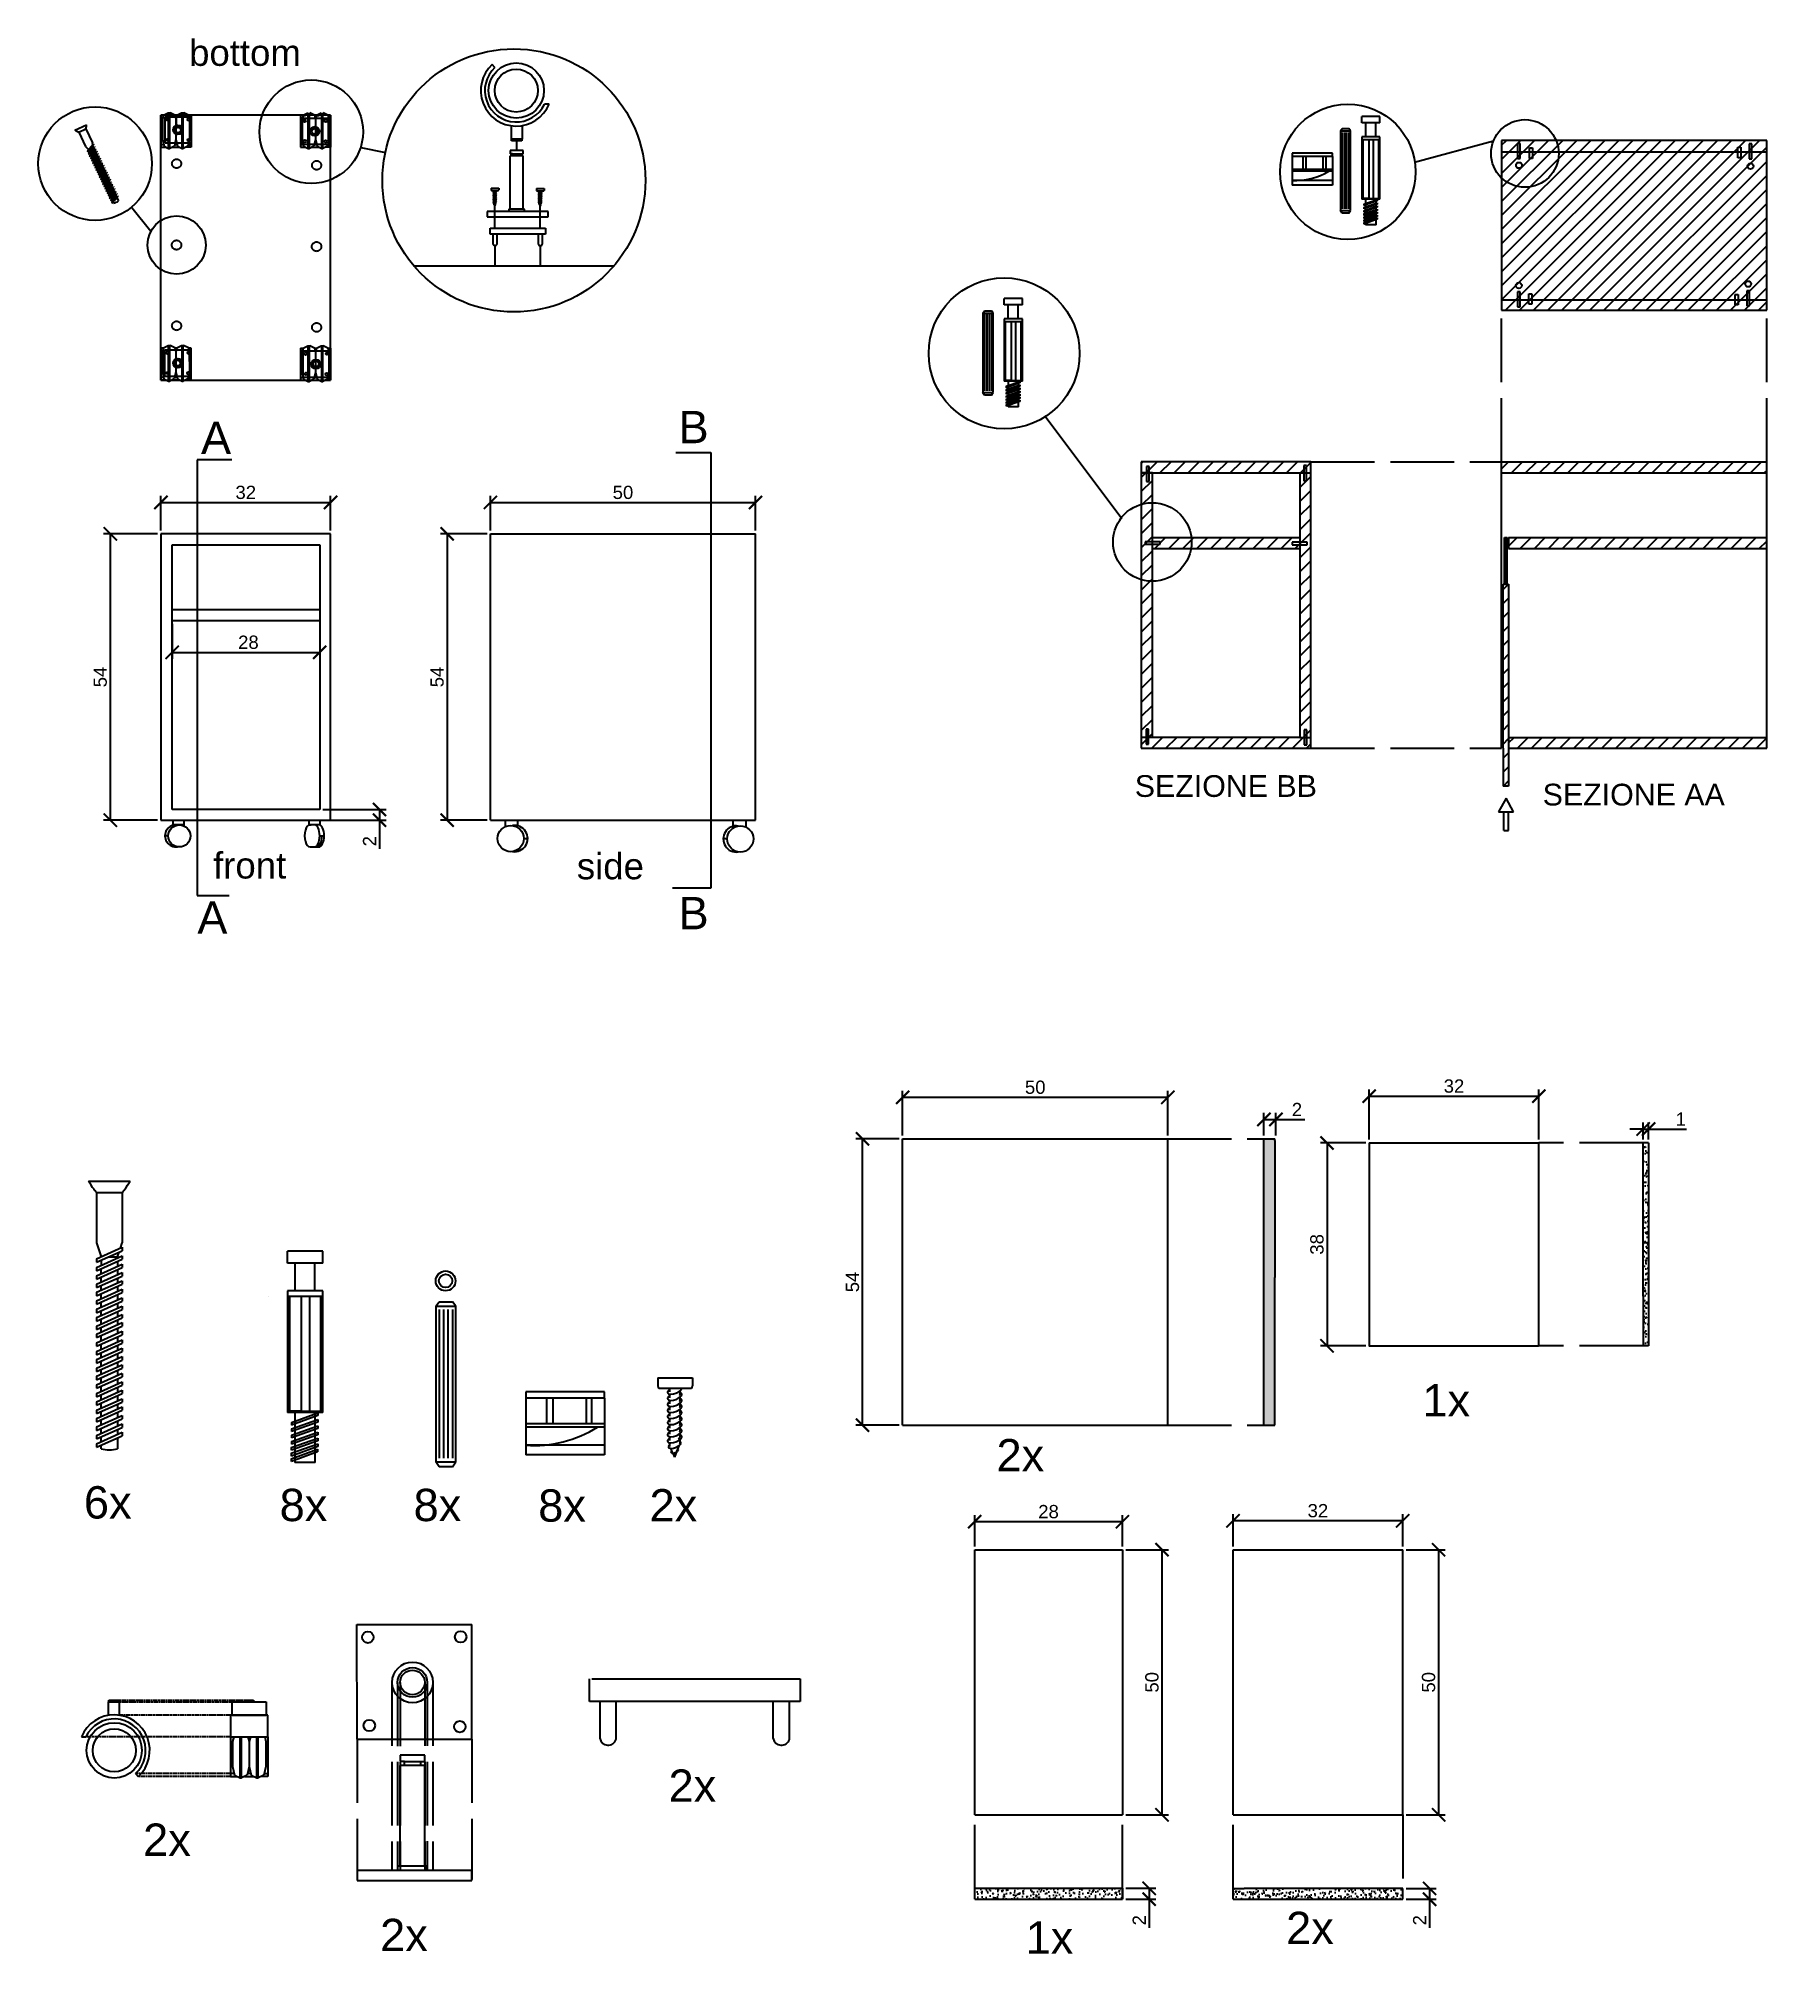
# Model space of a CAD drawing. Header units: inches. Extents: x 69 to 395, y 131 to 492.
import ezdxf

# ---------------------------------------------------------------- set-up
doc = ezdxf.new("R2010")
doc.units = ezdxf.units.IN
doc.header["$MEASUREMENT"] = 0
doc.linetypes.add('ACAD_ISO02W100', pattern=[15, 12, -3])
for name, color, linetype in [('Chiodi', 1, 'Continuous'), ('LINE', 3, 'ACAD_ISO02W100'), ('Oltedal', 7, 'Continuous'), ('Quote', 4, 'Continuous'), ('sezioni', 2, 'Continuous')]:
    doc.layers.add(name, color=color, linetype=linetype)
doc.styles.get("Standard").update_dxf_attribs({"font": 'Arial.ttf'})
doc.dimstyles.new('ISO-25', dxfattribs={"dimtxt": 2.5, "dimasz": 2.5, "dimexe": 1.25, "dimexo": 0.625, "dimtad": 1, "dimdec": 0, "dimtxsty": 'Standard', "dimblk": 'ARCHTICK', "dimblk1": 'ARCHTICK', "dimblk2": 'ARCHTICK', "dimcen": 2.5, "dimadec": 0, "dimazin": 0, "dimtfac": 1, "dimtdec": 0, "dimtmove": 0, "dimatfit": 3, "dimfxl": 1, "dimarcsym": 1})
pattern_1 = [(50, (0, 0), (2.1517805, -0.1882564), [0.225, -2.475]), (355, (0, 0), (-0.416254, 2.256576), [0.18, -1.98]), (100.45144, (0.1793, -0.0157), (1.735527, 2.06832), [0.191221, -2.103426]), (46.1842, (0, 0.6), (3.201724, -0.496558), [0.3375, -3.7125]), (96.6356, (0.2668, 0.5586), (2.803986, 2.922356), [0.28683, -3.155141]), (351.1842, (0, 0.6), (2.803986, 2.922356), [0.27, -2.97]), (21, (0.3, 0.45), (1.790721, -1.207857), [0.225, -2.475]), (326, (0.3, 0.45), (0.729946, 2.17545), [0.18, -1.98]), (71.45144, (0.4492, 0.3493), (2.520667, 0.967593), [0.191221, -2.103426]), (37.5, (0, 0), (0.0364796, 0.9986816), [0, -1.956, 0, -2.01, 0, -1.9875]), (7.5, (0, 0), (0.7892086, 1.1832351), [0, -1.146, 0, -1.911, 0, -0.7575]), (327.5, (-0.669, 0), (1.6014673, -0.0676646), [0, -0.75, 0, -2.34, 0, -3.105]), (317.5, (-0.969, 0), (1.7495585, 0.300315), [0, -0.975, 0, -1.554, 0, -2.205])]

msp = doc.modelspace()

# ---------------------------------------------------------------- texts
at = {"char_height": 6.1, "attachment_point": 1}
for s, insert in [('2x', (249.7, 228.27)), ('6x', (77.58, 219.37)), ('8x', (114.5, 218.88)), ('8x', (139.76, 218.88)), ('8x', (163.26, 218.78)), ('2x', (184.26, 218.82)), ('2x', (187.85, 165.95)), ('2x', (88.75, 155.76)), ('2x', (133.45, 137.79)), ('1x', (255.19, 137.31)), ('2x', (304.32, 139.12))]:
    msp.add_mtext_dynamic_manual_height_columns(s, width=12.7421, gutter_width=1, heights=[0], dxfattribs=dict(at, insert=insert))
at = {"layer": 'Oltedal', "char_height": 4.934, "attachment_point": 1}
for s, insert in [('bottom', (97.43, 492.14)), ('front', (101.95, 338.89)), ('side', (170.56, 338.75))]:
    msp.add_mtext_dynamic_manual_height_columns(s, width=31.6577, gutter_width=1, heights=[0], dxfattribs=dict(at, insert=insert))
at = {"layer": 'Quote', "insert": (330.02, 238.62), "char_height": 6.1, "attachment_point": 1}
msp.add_mtext_dynamic_manual_height_columns('1x', width=12.7421, gutter_width=1, heights=[0], dxfattribs=at)
at = {"layer": 'sezioni', "attachment_point": 1}
for s, width, insert, char_height in [('A', 12.8715, (99.66, 420.11), 6.11), ('B', 12.8715, (189.72, 422.15), 6.11), ('SEZIONE BB', 51.959, (275.77, 353.45), 4.098), ('SEZIONE AA', 51.959, (352.7, 351.83), 4.098), ('A', 12.8715, (98.97, 329.64), 6.11), ('B', 12.8715, (189.72, 330.49), 6.11)]:
    msp.add_mtext_dynamic_manual_height_columns(s, width=width, gutter_width=1, heights=[0], dxfattribs=dict(at, insert=insert, char_height=char_height))

# ---------------------------------------------------------------- blocks, each defined once
blk = doc.blocks.new('_ArchTick')
at = {"color": 0, "linetype": 'ByBlock', "const_width": 0.15}
blk.add_lwpolyline([(-0.5, -0.5), (0.5, 0.5)], dxfattribs=at)
blk = doc.blocks.new('*D53')
at = {"layer": 'Defpoints', "color": 0, "transparency": 16777216}
for p in [(92.11, 398.96), (82.56, 344.96), (92.11, 344.96)]:
    blk.add_point(p, dxfattribs=at)
at = {"layer": 'Quote', "color": 0, "lineweight": -2, "transparency": 16777216}
for p, q in [((91.48, 398.96), (81.31, 398.96)), ((82.56, 398.96), (82.56, 344.96)), ((91.48, 344.96), (81.31, 344.96))]:
    blk.add_line(p, q, dxfattribs=at)
at = {"layer": 'Quote', "color": 0, "lineweight": -2, "transparency": 16777216, "xscale": 2.5, "yscale": 2.5, "zscale": 2.5}
for p, rotation in [((82.56, 398.96), 90), ((82.56, 344.96), 270)]:
    blk.add_blockref('_ArchTick', p, dxfattribs=dict(at, rotation=rotation))
at = {"layer": 'Quote', "color": 0, "transparency": 16777216, "insert": (80.67, 371.96), "char_height": 2.5, "attachment_point": 5, "rotation": 90}
blk.add_mtext('54', dxfattribs=at)
blk = doc.blocks.new('*D54')
at = {"layer": 'Defpoints', "color": 0, "transparency": 16777216}
for p in [(124.11, 404.87), (92.11, 398.96), (124.11, 398.96)]:
    blk.add_point(p, dxfattribs=at)
at = {"layer": 'Quote', "color": 0, "lineweight": -2, "transparency": 16777216}
for p, q in [((92.11, 399.58), (92.11, 406.12)), ((92.11, 404.87), (124.11, 404.87)), ((124.11, 399.58), (124.11, 406.12))]:
    blk.add_line(p, q, dxfattribs=at)
at = {"layer": 'Quote', "color": 0, "lineweight": -2, "transparency": 16777216, "xscale": 2.5, "yscale": 2.5, "zscale": 2.5, "rotation": 180}
blk.add_blockref('_ArchTick', (92.11, 404.87), dxfattribs=at)
at = {"layer": 'Quote', "color": 0, "lineweight": -2, "transparency": 16777216, "xscale": 2.5, "yscale": 2.5, "zscale": 2.5}
blk.add_blockref('_ArchTick', (124.11, 404.87), dxfattribs=at)
at = {"layer": 'Quote', "color": 0, "transparency": 16777216, "insert": (108.11, 406.76), "char_height": 2.5, "attachment_point": 5}
blk.add_mtext('32', dxfattribs=at)
blk = doc.blocks.new('*D55')
at = {"layer": 'Defpoints', "color": 0, "transparency": 16777216}
for p in [(94.23, 382.61), (122.05, 382.61), (122.05, 376.61)]:
    blk.add_point(p, dxfattribs=at)
at = {"layer": 'Quote', "color": 0, "lineweight": -2, "transparency": 16777216}
for p, q in [((94.23, 381.99), (94.23, 375.36)), ((122.05, 381.99), (122.05, 375.36)), ((94.23, 376.61), (122.05, 376.61))]:
    blk.add_line(p, q, dxfattribs=at)
at = {"layer": 'Quote', "color": 0, "lineweight": -2, "transparency": 16777216, "xscale": 2.5, "yscale": 2.5, "zscale": 2.5, "rotation": 180}
blk.add_blockref('_ArchTick', (94.23, 376.61), dxfattribs=at)
at = {"layer": 'Quote', "color": 0, "lineweight": -2, "transparency": 16777216, "xscale": 2.5, "yscale": 2.5, "zscale": 2.5}
blk.add_blockref('_ArchTick', (122.05, 376.61), dxfattribs=at)
at = {"layer": 'Quote', "color": 0, "transparency": 16777216, "insert": (108.61, 378.5), "char_height": 2.5, "attachment_point": 5}
blk.add_mtext('28', dxfattribs=at)
blk = doc.blocks.new('*D56')
at = {"layer": 'Defpoints', "color": 0, "transparency": 16777216}
for p in [(204.25, 404.87), (154.25, 398.96), (204.25, 398.96)]:
    blk.add_point(p, dxfattribs=at)
at = {"layer": 'Quote', "color": 0, "lineweight": -2, "transparency": 16777216}
for p, q in [((154.25, 399.58), (154.25, 406.12)), ((154.25, 404.87), (204.25, 404.87)), ((204.25, 399.58), (204.25, 406.12))]:
    blk.add_line(p, q, dxfattribs=at)
at = {"layer": 'Quote', "color": 0, "lineweight": -2, "transparency": 16777216, "xscale": 2.5, "yscale": 2.5, "zscale": 2.5, "rotation": 180}
blk.add_blockref('_ArchTick', (154.25, 404.87), dxfattribs=at)
at = {"layer": 'Quote', "color": 0, "lineweight": -2, "transparency": 16777216, "xscale": 2.5, "yscale": 2.5, "zscale": 2.5}
blk.add_blockref('_ArchTick', (204.25, 404.87), dxfattribs=at)
at = {"layer": 'Quote', "color": 0, "transparency": 16777216, "insert": (179.25, 406.76), "char_height": 2.5, "attachment_point": 5}
blk.add_mtext('50', dxfattribs=at)
blk = doc.blocks.new('*D57')
at = {"layer": 'Defpoints', "color": 0, "transparency": 16777216}
for p in [(154.25, 398.96), (146.09, 344.96), (154.25, 344.96)]:
    blk.add_point(p, dxfattribs=at)
at = {"layer": 'Quote', "color": 0, "lineweight": -2, "transparency": 16777216}
for p, q in [((153.62, 398.96), (144.84, 398.96)), ((146.09, 398.96), (146.09, 344.96)), ((153.62, 344.96), (144.84, 344.96))]:
    blk.add_line(p, q, dxfattribs=at)
at = {"layer": 'Quote', "color": 0, "lineweight": -2, "transparency": 16777216, "xscale": 2.5, "yscale": 2.5, "zscale": 2.5}
for p, rotation in [((146.09, 398.96), 90), ((146.09, 344.96), 270)]:
    blk.add_blockref('_ArchTick', p, dxfattribs=dict(at, rotation=rotation))
at = {"layer": 'Quote', "color": 0, "transparency": 16777216, "insert": (144.2, 371.96), "char_height": 2.5, "attachment_point": 5, "rotation": 90}
blk.add_mtext('54', dxfattribs=at)
blk = doc.blocks.new('*D72')
at = {"layer": 'Defpoints', "color": 0, "transparency": 16777216}
for p in [(122.05, 346.98), (122.05, 344.96), (133.33, 344.96)]:
    blk.add_point(p, dxfattribs=at)
at = {"layer": 'Quote', "color": 0, "lineweight": -2, "transparency": 16777216}
for p, q in [((122.67, 346.98), (134.58, 346.98)), ((133.33, 346.98), (133.33, 344.96)), ((122.68, 344.96), (134.58, 344.96)), ((133.33, 344.96), (133.33, 339.54))]:
    blk.add_line(p, q, dxfattribs=at)
at = {"layer": 'Quote', "color": 0, "lineweight": -2, "transparency": 16777216, "xscale": 2.5, "yscale": 2.5, "zscale": 2.5}
for p, rotation in [((133.33, 346.98), 90), ((133.33, 344.96), 270)]:
    blk.add_blockref('_ArchTick', p, dxfattribs=dict(at, rotation=rotation))
at = {"layer": 'Quote', "color": 0, "transparency": 16777216, "insert": (131.46, 341), "char_height": 2.5, "attachment_point": 5, "rotation": 90}
blk.add_mtext('2', dxfattribs=at)
blk = doc.blocks.new('*D107')
at = {"layer": 'Defpoints', "color": 0, "transparency": 16777216}
for p in [(372.68, 286.72), (371.65, 284.09), (372.68, 284.09)]:
    blk.add_point(p, dxfattribs=at)
at = {"layer": 'Quote', "color": 0, "lineweight": -2, "transparency": 16777216}
for p, q in [((371.65, 286.72), (369.15, 286.72)), ((371.65, 284.72), (371.65, 287.97)), ((371.65, 286.72), (372.68, 286.72)), ((372.68, 284.72), (372.68, 287.97)), ((372.68, 286.72), (379.85, 286.72))]:
    blk.add_line(p, q, dxfattribs=at)
at = {"layer": 'Quote', "color": 0, "lineweight": -2, "transparency": 16777216, "xscale": 2.5, "yscale": 2.5, "zscale": 2.5}
blk.add_blockref('_ArchTick', (371.65, 286.72), dxfattribs=at)
at = {"layer": 'Quote', "color": 0, "lineweight": -2, "transparency": 16777216, "xscale": 2.5, "yscale": 2.5, "zscale": 2.5, "rotation": 180}
blk.add_blockref('_ArchTick', (372.68, 286.72), dxfattribs=at)
at = {"layer": 'Quote', "color": 0, "transparency": 16777216, "insert": (378.76, 288.6), "char_height": 2.5, "attachment_point": 5}
blk.add_mtext('1', dxfattribs=at)
blk = doc.blocks.new('*D108')
at = {"layer": 'Defpoints', "color": 0, "transparency": 16777216}
for p in [(273.44, 143.54), (273.44, 141.49), (278.49, 141.49)]:
    blk.add_point(p, dxfattribs=at)
at = {"layer": 'Quote', "color": 0, "lineweight": -2, "transparency": 16777216}
for p, q in [((274.06, 143.54), (279.74, 143.54)), ((274.06, 141.49), (279.74, 141.49)), ((278.49, 143.54), (278.49, 141.49)), ((278.49, 141.49), (278.49, 136.06))]:
    blk.add_line(p, q, dxfattribs=at)
at = {"layer": 'Quote', "color": 0, "lineweight": -2, "transparency": 16777216, "xscale": 2.5, "yscale": 2.5, "zscale": 2.5}
for p, rotation in [((278.49, 143.54), 90), ((278.49, 141.49), 270)]:
    blk.add_blockref('_ArchTick', p, dxfattribs=dict(at, rotation=rotation))
at = {"layer": 'Quote', "color": 0, "transparency": 16777216, "insert": (276.62, 137.52), "char_height": 2.5, "attachment_point": 5, "rotation": 90}
blk.add_mtext('2', dxfattribs=at)
blk = doc.blocks.new('*D109')
at = {"layer": 'Defpoints', "color": 0, "transparency": 16777216}
for p in [(326.31, 143.51), (326.31, 141.49), (331.37, 141.49)]:
    blk.add_point(p, dxfattribs=at)
at = {"layer": 'Quote', "color": 0, "lineweight": -2, "transparency": 16777216}
for p, q in [((326.93, 143.51), (332.62, 143.51)), ((326.93, 141.49), (332.62, 141.49)), ((331.37, 143.51), (331.37, 141.49)), ((331.37, 141.49), (331.37, 136.06))]:
    blk.add_line(p, q, dxfattribs=at)
at = {"layer": 'Quote', "color": 0, "lineweight": -2, "transparency": 16777216, "xscale": 2.5, "yscale": 2.5, "zscale": 2.5}
for p, rotation in [((331.37, 143.51), 90), ((331.37, 141.49), 270)]:
    blk.add_blockref('_ArchTick', p, dxfattribs=dict(at, rotation=rotation))
at = {"layer": 'Quote', "color": 0, "transparency": 16777216, "insert": (329.5, 137.52), "char_height": 2.5, "attachment_point": 5, "rotation": 90}
blk.add_mtext('2', dxfattribs=at)
blk = doc.blocks.new('*D110')
at = {"layer": 'Defpoints', "color": 0, "transparency": 16777216}
for p in [(273.44, 207.39), (280.91, 207.39), (273.44, 157.39)]:
    blk.add_point(p, dxfattribs=at)
at = {"layer": 'Quote', "color": 0, "lineweight": -2, "transparency": 16777216}
for p, q in [((274.06, 207.39), (282.16, 207.39)), ((280.91, 157.39), (280.91, 207.39)), ((274.06, 157.39), (282.16, 157.39))]:
    blk.add_line(p, q, dxfattribs=at)
at = {"layer": 'Quote', "color": 0, "lineweight": -2, "transparency": 16777216, "xscale": 2.5, "yscale": 2.5, "zscale": 2.5}
for p, rotation in [((280.91, 207.39), 90), ((280.91, 157.39), 270)]:
    blk.add_blockref('_ArchTick', p, dxfattribs=dict(at, rotation=rotation))
at = {"layer": 'Quote', "color": 0, "transparency": 16777216, "insert": (279.02, 182.39), "char_height": 2.5, "attachment_point": 5, "rotation": 90}
blk.add_mtext('50', dxfattribs=at)
blk = doc.blocks.new('*D111')
at = {"layer": 'Defpoints', "color": 0, "transparency": 16777216}
for p in [(326.31, 207.39), (326.31, 157.39), (333.08, 157.39)]:
    blk.add_point(p, dxfattribs=at)
at = {"layer": 'Quote', "color": 0, "lineweight": -2, "transparency": 16777216}
for p, q in [((326.93, 207.39), (334.33, 207.39)), ((333.08, 207.39), (333.08, 157.39)), ((326.93, 157.39), (334.33, 157.39))]:
    blk.add_line(p, q, dxfattribs=at)
at = {"layer": 'Quote', "color": 0, "lineweight": -2, "transparency": 16777216, "xscale": 2.5, "yscale": 2.5, "zscale": 2.5}
for p, rotation in [((333.08, 207.39), 90), ((333.08, 157.39), 270)]:
    blk.add_blockref('_ArchTick', p, dxfattribs=dict(at, rotation=rotation))
at = {"layer": 'Quote', "color": 0, "transparency": 16777216, "insert": (331.19, 182.39), "char_height": 2.5, "attachment_point": 5, "rotation": 90}
blk.add_mtext('50', dxfattribs=at)
blk = doc.blocks.new('*D112')
at = {"layer": 'Defpoints', "color": 0, "transparency": 16777216}
for p in [(245.58, 212.67), (245.58, 207.39), (273.44, 207.39)]:
    blk.add_point(p, dxfattribs=at)
at = {"layer": 'Quote', "color": 0, "lineweight": -2, "transparency": 16777216}
for p, q in [((245.58, 208.01), (245.58, 213.92)), ((273.44, 208.01), (273.44, 213.92)), ((273.44, 212.67), (245.58, 212.67))]:
    blk.add_line(p, q, dxfattribs=at)
at = {"layer": 'Quote', "color": 0, "lineweight": -2, "transparency": 16777216, "xscale": 2.5, "yscale": 2.5, "zscale": 2.5, "rotation": 180}
blk.add_blockref('_ArchTick', (245.58, 212.67), dxfattribs=at)
at = {"layer": 'Quote', "color": 0, "lineweight": -2, "transparency": 16777216, "xscale": 2.5, "yscale": 2.5, "zscale": 2.5}
blk.add_blockref('_ArchTick', (273.44, 212.67), dxfattribs=at)
at = {"layer": 'Quote', "color": 0, "transparency": 16777216, "insert": (259.51, 214.56), "char_height": 2.5, "attachment_point": 5}
blk.add_mtext('28', dxfattribs=at)
blk = doc.blocks.new('*D113')
at = {"layer": 'Defpoints', "color": 0, "transparency": 16777216}
for p in [(294.31, 212.84), (294.31, 207.39), (326.31, 207.39)]:
    blk.add_point(p, dxfattribs=at)
at = {"layer": 'Quote', "color": 0, "lineweight": -2, "transparency": 16777216}
for p, q in [((294.31, 208.01), (294.31, 214.09)), ((326.31, 208.01), (326.31, 214.09)), ((326.31, 212.84), (294.31, 212.84))]:
    blk.add_line(p, q, dxfattribs=at)
at = {"layer": 'Quote', "color": 0, "lineweight": -2, "transparency": 16777216, "xscale": 2.5, "yscale": 2.5, "zscale": 2.5, "rotation": 180}
blk.add_blockref('_ArchTick', (294.31, 212.84), dxfattribs=at)
at = {"layer": 'Quote', "color": 0, "lineweight": -2, "transparency": 16777216, "xscale": 2.5, "yscale": 2.5, "zscale": 2.5}
blk.add_blockref('_ArchTick', (326.31, 212.84), dxfattribs=at)
at = {"layer": 'Quote', "color": 0, "transparency": 16777216, "insert": (310.31, 214.74), "char_height": 2.5, "attachment_point": 5}
blk.add_mtext('32', dxfattribs=at)
blk = doc.blocks.new('*D114')
at = {"layer": 'Defpoints', "color": 0, "transparency": 16777216}
for p in [(302.4, 288.53), (300.13, 284.88), (302.4, 284.88)]:
    blk.add_point(p, dxfattribs=at)
at = {"layer": 'Quote', "color": 0, "lineweight": -2, "transparency": 16777216}
for p, q in [((300.13, 285.51), (300.13, 289.78)), ((302.4, 285.51), (302.4, 289.78)), ((300.13, 288.53), (302.4, 288.53)), ((302.4, 288.53), (307.82, 288.53))]:
    blk.add_line(p, q, dxfattribs=at)
at = {"layer": 'Quote', "color": 0, "lineweight": -2, "transparency": 16777216, "xscale": 2.5, "yscale": 2.5, "zscale": 2.5, "rotation": 180}
blk.add_blockref('_ArchTick', (300.13, 288.53), dxfattribs=at)
at = {"layer": 'Quote', "color": 0, "lineweight": -2, "transparency": 16777216, "xscale": 2.5, "yscale": 2.5, "zscale": 2.5}
blk.add_blockref('_ArchTick', (302.4, 288.53), dxfattribs=at)
at = {"layer": 'Quote', "color": 0, "transparency": 16777216, "insert": (306.36, 290.4), "char_height": 2.5, "attachment_point": 5}
blk.add_mtext('2', dxfattribs=at)
blk = doc.blocks.new('*D115')
at = {"layer": 'Defpoints', "color": 0, "transparency": 16777216}
for p in [(224.43, 284.88), (232, 284.88), (232, 230.88)]:
    blk.add_point(p, dxfattribs=at)
at = {"layer": 'Quote', "color": 0, "lineweight": -2, "transparency": 16777216}
for p, q in [((231.37, 284.88), (223.18, 284.88)), ((224.43, 230.88), (224.43, 284.88)), ((231.37, 230.88), (223.18, 230.88))]:
    blk.add_line(p, q, dxfattribs=at)
at = {"layer": 'Quote', "color": 0, "lineweight": -2, "transparency": 16777216, "xscale": 2.5, "yscale": 2.5, "zscale": 2.5}
for p, rotation in [((224.43, 284.88), 90), ((224.43, 230.88), 270)]:
    blk.add_blockref('_ArchTick', p, dxfattribs=dict(at, rotation=rotation))
at = {"layer": 'Quote', "color": 0, "transparency": 16777216, "insert": (222.54, 257.88), "char_height": 2.5, "attachment_point": 5, "rotation": 90}
blk.add_mtext('54', dxfattribs=at)
blk = doc.blocks.new('*D116')
at = {"layer": 'Defpoints', "color": 0, "transparency": 16777216}
for p in [(282, 292.7), (232, 284.88), (282, 284.88)]:
    blk.add_point(p, dxfattribs=at)
at = {"layer": 'Quote', "color": 0, "lineweight": -2, "transparency": 16777216}
for p, q in [((232, 285.51), (232, 293.95)), ((232, 292.7), (282, 292.7)), ((282, 285.51), (282, 293.95))]:
    blk.add_line(p, q, dxfattribs=at)
at = {"layer": 'Quote', "color": 0, "lineweight": -2, "transparency": 16777216, "xscale": 2.5, "yscale": 2.5, "zscale": 2.5, "rotation": 180}
blk.add_blockref('_ArchTick', (232, 292.7), dxfattribs=at)
at = {"layer": 'Quote', "color": 0, "lineweight": -2, "transparency": 16777216, "xscale": 2.5, "yscale": 2.5, "zscale": 2.5}
blk.add_blockref('_ArchTick', (282, 292.7), dxfattribs=at)
at = {"layer": 'Quote', "color": 0, "transparency": 16777216, "insert": (257, 294.59), "char_height": 2.5, "attachment_point": 5}
blk.add_mtext('50', dxfattribs=at)
blk = doc.blocks.new('*D117')
at = {"layer": 'Defpoints', "color": 0, "transparency": 16777216}
for p in [(351.98, 292.91), (319.98, 284.09), (351.98, 284.09)]:
    blk.add_point(p, dxfattribs=at)
at = {"layer": 'Quote', "color": 0, "lineweight": -2, "transparency": 16777216}
for p, q in [((319.98, 284.72), (319.98, 294.16)), ((319.98, 292.91), (351.98, 292.91)), ((351.98, 284.72), (351.98, 294.16))]:
    blk.add_line(p, q, dxfattribs=at)
at = {"layer": 'Quote', "color": 0, "lineweight": -2, "transparency": 16777216, "xscale": 2.5, "yscale": 2.5, "zscale": 2.5, "rotation": 180}
blk.add_blockref('_ArchTick', (319.98, 292.91), dxfattribs=at)
at = {"layer": 'Quote', "color": 0, "lineweight": -2, "transparency": 16777216, "xscale": 2.5, "yscale": 2.5, "zscale": 2.5}
blk.add_blockref('_ArchTick', (351.98, 292.91), dxfattribs=at)
at = {"layer": 'Quote', "color": 0, "transparency": 16777216, "insert": (335.98, 294.81), "char_height": 2.5, "attachment_point": 5}
blk.add_mtext('32', dxfattribs=at)
blk = doc.blocks.new('*D118')
at = {"layer": 'Defpoints', "color": 0, "transparency": 16777216}
for p in [(319.98, 284.09), (312.03, 245.85), (319.98, 245.85)]:
    blk.add_point(p, dxfattribs=at)
at = {"layer": 'Quote', "color": 0, "lineweight": -2, "transparency": 16777216}
for p, q in [((319.36, 284.09), (310.78, 284.09)), ((312.03, 284.09), (312.03, 245.85)), ((319.36, 245.85), (310.78, 245.85))]:
    blk.add_line(p, q, dxfattribs=at)
at = {"layer": 'Quote', "color": 0, "lineweight": -2, "transparency": 16777216, "xscale": 2.5, "yscale": 2.5, "zscale": 2.5}
for p, rotation in [((312.03, 284.09), 90), ((312.03, 245.85), 270)]:
    blk.add_blockref('_ArchTick', p, dxfattribs=dict(at, rotation=rotation))
at = {"layer": 'Quote', "color": 0, "transparency": 16777216, "insert": (310.14, 264.97), "char_height": 2.5, "attachment_point": 5, "rotation": 90}
blk.add_mtext('38', dxfattribs=at)

# ---------------------------------------------------------------- dimensions: what is measured, and where the dimension line sits
at = {"layer": 'Quote'}
for base, p1, p2, picture, middle in [((124.11, 404.87), (92.11, 398.96), (124.11, 398.96), '*D54', (108.11, 406.76)), ((204.25, 404.87), (154.25, 398.96), (204.25, 398.96), '*D56', (179.25, 406.76)), ((282, 292.7), (232, 284.88), (282, 284.88), '*D116', (257, 294.59)), ((351.98, 292.91), (319.98, 284.09), (351.98, 284.09), '*D117', (335.98, 294.81)), ((302.4, 288.53), (300.13, 284.88), (302.4, 284.88), '*D114', (306.36, 290.4)), ((372.68, 286.72), (371.65, 284.09), (372.68, 284.09), '*D107', (378.76, 288.6)), ((245.58, 212.67), (273.44, 207.39), (245.58, 207.39), '*D112', (259.51, 214.56)), ((294.31, 212.84), (326.31, 207.39), (294.31, 207.39), '*D113', (310.31, 214.74))]:
    dim = msp.add_linear_dim(base=base, p1=p1, p2=p2, dimstyle='ISO-25', dxfattribs=at)
    dim.commit()
    dim.dimension.update_dxf_attribs({"geometry": picture, "text_midpoint": middle})
for base, p1, p2, picture, middle in [((82.56, 344.96), (92.11, 398.96), (92.11, 344.96), '*D53', (80.67, 371.96)), ((146.09, 344.96), (154.25, 398.96), (154.25, 344.96), '*D57', (144.2, 371.96)), ((133.33, 344.96), (122.05, 346.98), (122.05, 344.96), '*D72', (131.46, 341)), ((224.43, 284.88), (232, 230.88), (232, 284.88), '*D115', (222.54, 257.88)), ((312.03, 245.85), (319.98, 284.09), (319.98, 245.85), '*D118', (310.14, 264.97)), ((280.91, 207.39), (273.44, 157.39), (273.44, 207.39), '*D110', (279.02, 182.39)), ((333.08, 157.39), (326.31, 207.39), (326.31, 157.39), '*D111', (331.19, 182.39)), ((278.49, 141.49), (273.44, 143.54), (273.44, 141.49), '*D108', (276.62, 137.52)), ((331.37, 141.49), (326.31, 143.51), (326.31, 141.49), '*D109', (329.5, 137.52))]:
    dim = msp.add_linear_dim(base=base, p1=p1, p2=p2, angle=90, dimstyle='ISO-25', dxfattribs=at)
    dim.commit()
    dim.dimension.update_dxf_attribs({"geometry": picture, "text_midpoint": middle})
dim = msp.add_linear_dim(base=(122.05, 376.61), p1=(94.23, 382.61), p2=(122.05, 382.61), dimstyle='ISO-25', dxfattribs=at)
dim.commit()
dim.dimension.update_dxf_attribs({"geometry": '*D55', "text_midpoint": (108.61, 376.61), "dimtype": 160})

# ---------------------------------------------------------------- hatches: boundary and pattern name
h = msp.add_hatch()
h.set_pattern_fill('ANSI31', color=256, scale=15)
h.paths.add_polyline_path([(308.99, 412.56), (276.99, 412.56), (276.99, 358.56), (308.99, 358.56)])
h.paths.add_polyline_path([(306.93, 410.46), (306.93, 360.58), (279.11, 360.58), (279.11, 410.46)], flags=16)
h.paths.add_polyline_path([(306.93, 398.27), (279.11, 398.27), (279.11, 396.21), (306.93, 396.21)], flags=0)
h = msp.add_hatch()
h.set_pattern_fill('ANSI31', color=256, scale=15)
h.paths.add_polyline_path([(306.93, 398.27), (279.11, 398.27), (279.11, 396.21), (306.93, 396.21)])
h = msp.add_hatch()
h.set_pattern_fill('AR-CONC', color=256, scale=0.3)
h.set_pattern_definition(pattern_1)
h.paths.add_polyline_path([(302.19, 258.74), (302.19, 284.53), (302.19, 284.88), (300.13, 284.88), (300.13, 258.74), (300.13, 230.88), (302.19, 230.88)])
h = msp.add_hatch()
h.set_pattern_fill('AR-CONC', color=256, scale=0.3)
h.set_pattern_definition(pattern_1)
h.paths.add_polyline_path([(273.44, 143.54), (245.58, 143.54), (245.58, 141.49), (273.44, 141.49)])
h = msp.add_hatch()
h.set_pattern_fill('AR-CONC', color=256, scale=0.3)
h.set_pattern_definition(pattern_1)
h.paths.add_polyline_path([(326.31, 143.51), (324.25, 143.51), (296.42, 143.51), (294.31, 143.51), (294.31, 141.49), (326.31, 141.49)])
at = {"layer": 'Oltedal'}
h = msp.add_hatch(dxfattribs=at)
h.set_pattern_fill('ANSI31', color=256, scale=15)
h.paths.add_polyline_path([(394.95, 473.15), (344.95, 473.15), (344.95, 441.15), (394.95, 441.15)])
h = msp.add_hatch(dxfattribs=at)
h.set_pattern_fill('ANSI31', color=256, scale=15)
h.paths.add_polyline_path([(394.95, 412.56), (344.95, 412.56), (344.95, 410.46), (394.95, 410.46)])
h = msp.add_hatch(dxfattribs=at)
h.set_pattern_fill('ANSI31', color=256, scale=15)
h.paths.add_polyline_path([(394.95, 398.27), (346.28, 398.27), (346.28, 396.21), (394.95, 396.21)])
h = msp.add_hatch(dxfattribs=at)
h.set_pattern_fill('ANSI31', color=256, scale=15)
h.set_pattern_definition([(45, (0, -7.1606), (-1.325825, 1.325825), [])])
h.paths.add_polyline_path([(346.28, 389.49), (345.26, 389.49), (345.26, 351.4), (346.28, 351.4)])
h = msp.add_hatch(dxfattribs=at)
h.set_pattern_fill('ANSI31', color=256, scale=15)
h.paths.add_polyline_path([(394.95, 360.58), (346.28, 360.58), (346.28, 358.56), (394.95, 358.56)])
h = msp.add_hatch(dxfattribs=at)
h.set_pattern_fill('AR-CONC', color=256, scale=0.3)
h.set_pattern_definition(pattern_1)
h.paths.add_polyline_path([(372.68, 284.09), (371.65, 284.09), (371.66, 255.18), (371.66, 245.86), (372.68, 245.86), (372.68, 255.18)])

# ---------------------------------------------------------------- linework, layer by layer
for p, q in [((129.79, 471.79), (134.44, 470.89)), ((343.41, 473), (328.54, 469.01)), ((90.23, 456), (86.62, 460.42)), ((154.2, 455.49), (154.2, 456.61)), ((154.2, 456.61), (154.3, 456.61)), ((164.61, 455.49), (154.2, 455.49)), ((154.3, 456.61), (164.61, 456.6)), ((154.7, 455.48), (154.7, 453.67)), ((155.51, 453.62), (155.51, 455.49)), ((163.27, 455.48), (163.27, 453.66)), ((164.08, 453.61), (164.08, 455.48)), ((164.61, 456.6), (164.61, 455.49)), ((139.75, 449.51), (177.68, 449.51)), ((273.36, 401.79), (258.9, 421.07)), ((345.82, 349.13), (344.37, 346.54)), ((347.19, 346.54), (345.82, 349.13)), ((344.37, 346.54), (346.27, 346.54)), ((345.35, 343.01), (345.35, 346.54)), ((346.27, 343.01), (346.27, 346.54)), ((346.27, 346.54), (347.19, 346.54)), ((345.35, 343.01), (346.27, 343.01)), ((372.68, 284.09), (371.65, 284.09)), ((371.66, 255.18), (371.66, 245.86)), ((372.68, 255.18), (372.68, 245.86)), ((372.68, 245.86), (371.66, 245.86)), ((107.96, 178.69), (107.96, 179.01)), ((105.91, 165.19), (105.24, 165.19)), ((245.58, 141.49), (245.58, 143.54))]:
    msp.add_line(p, q)
for centre, radius in [((158.68, 465.6), 24.81), ((120.47, 474.78), 9.76), ((79.7, 468.77), 10.71), ((315.96, 467.22), 12.76), ((349.35, 470.68), 6.38), ((95.06, 453.42), 5.49), ((279.08, 397.42), 7.41)]:
    msp.add_circle(centre, radius)
for centre in [(155.11, 453.75), (163.68, 453.74)]:
    msp.add_arc(centre, 0.421, 190.9523, 342.3177)
at = {"layer": 'Chiodi'}
for p, q in [((155.11, 486.91), (154.59, 487.47)), ((92.11, 477.93), (92.11, 471.88)), ((92.11, 477.93), (92.61, 477.93)), ((92.43, 477.2), (92.41, 473.38)), ((92.6, 477.93), (92.43, 477.2)), ((92.59, 477.92), (93.48, 478.35)), ((92.93, 472.67), (92.92, 477.62)), ((92.92, 477.62), (97.88, 477.62)), ((93.48, 478.35), (93.88, 478.35)), ((93.57, 471.65), (93.57, 478.35)), ((93.79, 471.65), (93.79, 478.35)), ((94.76, 477.92), (93.88, 478.35)), ((94.75, 477.93), (95.13, 477.93)), ((94.77, 477.93), (94.94, 477.2)), ((94.94, 477.2), (94.95, 473.38)), ((94.96, 477.2), (94.95, 473.38)), ((95.13, 477.93), (94.96, 477.2)), ((95.13, 477.93), (96.02, 478.35)), ((96.02, 478.35), (96.42, 478.35)), ((96.11, 471.65), (96.11, 478.35)), ((96.32, 471.65), (96.32, 478.35)), ((97.31, 477.93), (96.42, 478.35)), ((97.3, 477.93), (97.47, 477.2)), ((97.31, 477.93), (97.79, 477.93)), ((97.47, 477.2), (97.49, 473.38)), ((97.79, 477.93), (97.79, 471.88)), ((97.88, 472.67), (97.88, 477.62)), ((118.43, 477.94), (118.92, 477.94)), ((118.43, 477.93), (118.43, 471.88)), ((118.73, 477.36), (123.69, 477.37)), ((118.74, 472.41), (118.73, 477.36)), ((118.75, 477.2), (118.73, 473.38)), ((118.91, 477.93), (118.75, 477.2)), ((118.91, 477.93), (119.79, 478.36)), ((118.99, 477.84), (119.39, 477.84)), ((119.89, 471.65), (119.89, 478.36)), ((120.11, 471.65), (120.11, 478.36)), ((121.08, 477.93), (120.19, 478.36)), ((121.06, 477.94), (121.45, 477.93)), ((121.08, 477.93), (121.25, 477.2)), ((121.25, 477.2), (121.27, 473.38)), ((121.28, 477.2), (121.27, 473.38)), ((121.45, 477.93), (121.28, 477.2)), ((121.45, 477.93), (122.34, 478.36)), ((121.53, 477.85), (121.93, 477.85)), ((122.43, 471.65), (122.43, 478.36)), ((122.64, 471.65), (122.64, 478.36)), ((123.62, 477.93), (122.74, 478.36)), ((123.62, 477.93), (123.79, 477.2)), ((123.62, 477.93), (124.11, 477.93)), ((123.69, 472.41), (123.69, 477.37)), ((123.79, 477.2), (123.8, 473.38)), ((124.11, 477.93), (124.11, 471.88)), ((165.32, 479.99), (164.47, 479.97)), ((322, 477.64), (318.59, 477.64)), ((318.59, 476.47), (318.59, 477.64)), ((322, 476.47), (322, 477.64)), ((75.9, 475.07), (78.09, 476.11)), ((76.6, 474.68), (77.95, 475.31)), ((76.6, 474.68), (77.86, 472.02)), ((77.95, 475.31), (79.2, 472.66)), ((92.41, 473.38), (92.71, 472.07)), ((94.95, 473.38), (94.65, 472.07)), ((94.95, 473.38), (95.25, 472.07)), ((97.49, 473.38), (97.19, 472.07)), ((118.73, 473.38), (119.03, 472.07)), ((121.27, 473.38), (120.97, 472.07)), ((121.27, 473.38), (121.57, 472.07)), ((123.8, 473.38), (123.51, 472.07)), ((158.17, 475.9), (158.17, 473.4)), ((160.24, 473.4), (158.17, 473.4)), ((158.23, 473.08), (158.23, 473.4)), ((160.17, 473.4), (160.17, 473.08)), ((160.24, 475.9), (160.24, 473.4)), ((322, 476.47), (318.59, 476.47)), ((322, 473.81), (318.59, 473.81)), ((318.59, 473.81), (318.59, 462.07)), ((322, 473.27), (318.59, 473.27)), ((318.79, 473.27), (318.79, 462.2)), ((319.35, 473.82), (319.35, 476.47)), ((319.91, 473.27), (319.91, 462.2)), ((320.77, 462.2), (320.77, 473.27)), ((321.06, 474.95), (321.06, 474.95)), ((321.06, 474.95), (321.06, 474.95)), ((321.06, 474.95), (321.06, 474.95)), ((321.24, 473.81), (321.24, 476.47)), ((321.8, 462.2), (321.8, 473.27)), ((322, 462.07), (322, 473.81)), ((77.86, 472.02), (78.45, 471.42)), ((78.25, 471.19), (79.31, 472.43)), ((78.25, 471.19), (78.25, 471.19)), ((78.25, 471.19), (78.34, 471.01)), ((78.34, 471.01), (79.4, 472.25)), ((78.47, 470.74), (79.52, 471.98)), ((78.47, 470.74), (78.55, 470.56)), ((78.53, 471.24), (78.66, 470.97)), ((78.55, 470.56), (79.61, 471.8)), ((78.67, 470.3), (79.73, 471.55)), ((78.67, 470.3), (78.76, 470.12)), ((78.87, 470.53), (78.75, 470.79)), ((78.76, 470.12), (79.82, 471.36)), ((78.85, 471.61), (79.3, 471.82)), ((78.88, 469.86), (79.94, 471.1)), ((78.88, 469.86), (78.97, 469.68)), ((79.08, 470.09), (78.95, 470.35)), ((78.97, 469.68), (80.03, 470.92)), ((79.09, 469.43), (80.15, 470.68)), ((79.28, 469.66), (79.16, 469.91)), ((79.17, 469.25), (80.23, 470.49)), ((79.24, 472.35), (79.2, 472.66)), ((79.3, 471.82), (79.27, 472.1)), ((79.3, 471.82), (79.33, 471.76)), ((79.3, 468.99), (80.35, 470.24)), ((79.31, 472.43), (79.4, 472.25)), ((79.38, 468.81), (80.44, 470.05)), ((79.42, 471.58), (79.54, 471.32)), ((79.51, 468.54), (80.57, 469.79)), ((79.52, 471.98), (79.61, 471.8)), ((79.59, 468.36), (80.65, 469.6)), ((79.63, 471.14), (79.75, 470.88)), ((79.73, 471.54), (79.82, 471.36)), ((79.84, 470.7), (79.95, 470.45)), ((79.94, 471.1), (80.03, 470.92)), ((80.04, 470.27), (80.16, 470.01)), ((80.15, 470.67), (80.23, 470.49)), ((80.25, 469.83), (80.37, 469.56)), ((80.35, 470.23), (80.44, 470.05)), ((80.57, 469.78), (80.65, 469.6)), ((92.65, 472.33), (92.11, 472.33)), ((92.11, 471.88), (93.11, 471.87)), ((92.71, 472.07), (93.57, 471.65)), ((92.93, 472.67), (97.88, 472.67)), ((93.57, 471.65), (93.79, 471.65)), ((94.65, 472.07), (93.79, 471.65)), ((94.24, 471.87), (95.67, 471.86)), ((95.19, 472.33), (94.71, 472.33)), ((95.25, 472.07), (96.11, 471.65)), ((96.11, 471.65), (96.32, 471.65)), ((97.19, 472.07), (96.32, 471.65)), ((97.79, 471.88), (96.79, 471.88)), ((97.25, 472.33), (97.79, 472.33)), ((118.97, 472.34), (118.43, 472.34)), ((118.43, 471.88), (119.43, 471.88)), ((118.74, 472.41), (123.69, 472.41)), ((119.03, 472.07), (119.89, 471.65)), ((119.89, 471.65), (120.11, 471.65)), ((120.97, 472.07), (120.11, 471.65)), ((120.56, 471.87), (121.99, 471.87)), ((121.51, 472.34), (121.03, 472.34)), ((121.57, 472.07), (122.43, 471.65)), ((122.43, 471.65), (122.64, 471.65)), ((123.51, 472.07), (122.64, 471.65)), ((124.11, 471.88), (123.11, 471.88)), ((123.57, 472.34), (124.11, 472.34)), ((160.43, 471.25), (157.97, 471.25)), ((157.97, 471.25), (157.97, 470.64)), ((158.42, 470.64), (157.97, 470.64)), ((157.97, 460.15), (157.97, 470.22)), ((160.43, 470.22), (157.97, 470.22)), ((160.17, 473.08), (158.23, 473.08)), ((158.42, 470.22), (158.42, 470.64)), ((158.42, 470.64), (160.01, 470.64)), ((160.01, 470.64), (160.01, 470.22)), ((160.01, 470.64), (160.43, 470.64)), ((160.43, 470.64), (160.43, 471.25)), ((160.43, 460.15), (160.43, 470.22)), ((313.04, 470.76), (305.45, 470.76)), ((305.45, 470.76), (305.45, 470.14)), ((313.04, 470.14), (305.45, 470.14)), ((305.45, 470.14), (305.45, 464.68)), ((307.47, 470.13), (307.47, 467.66)), ((308.06, 470.13), (308.06, 467.66)), ((311.27, 470.12), (311.27, 467.66)), ((311.81, 470.12), (311.81, 467.66)), ((313.04, 470.14), (313.04, 470.76)), ((313.04, 470.14), (313.04, 464.68)), ((347.97, 472.6), (347.97, 469.76)), ((348.44, 472.59), (347.97, 472.59)), ((347.97, 469.76), (348.44, 469.76)), ((348.44, 469.76), (348.44, 472.59)), ((350.21, 469.76), (350.21, 471.74)), ((350.21, 471.74), (350.76, 471.74)), ((350.76, 469.75), (350.21, 469.76)), ((350.76, 471.74), (350.76, 469.75)), ((389.5, 469.88), (389.5, 471.86)), ((389.5, 471.86), (390.06, 471.86)), ((390.06, 469.88), (389.5, 469.88)), ((390.06, 471.86), (390.06, 469.88)), ((391.67, 472.5), (391.67, 469.66)), ((392.13, 472.5), (391.67, 472.5)), ((391.67, 469.66), (392.13, 469.66)), ((392.13, 469.66), (392.13, 472.5)), ((79.09, 469.43), (79.17, 469.25)), ((79.3, 468.99), (79.38, 468.81)), ((79.49, 469.22), (79.37, 469.48)), ((79.51, 468.54), (79.59, 468.36)), ((79.7, 468.77), (79.57, 469.04)), ((79.72, 468.1), (80.77, 469.35)), ((79.72, 468.1), (79.8, 467.92)), ((79.91, 468.33), (79.79, 468.59)), ((79.8, 467.92), (80.86, 469.17)), ((79.93, 467.66), (80.98, 468.9)), ((79.93, 467.66), (80.01, 467.48)), ((80.12, 467.89), (79.99, 468.15)), ((80.01, 467.48), (81.07, 468.72)), ((80.13, 467.23), (81.19, 468.48)), ((80.13, 467.23), (80.22, 467.05)), ((80.32, 467.46), (80.21, 467.71)), ((80.22, 467.05), (81.27, 468.3)), ((80.34, 466.78), (81.4, 468.02)), ((80.34, 466.78), (80.43, 466.6)), ((80.54, 467.01), (80.41, 467.28)), ((80.43, 466.6), (81.49, 467.84)), ((80.46, 469.38), (80.58, 469.12)), ((80.55, 466.33), (81.61, 467.57)), ((80.55, 466.33), (80.64, 466.15)), ((80.75, 466.56), (80.62, 466.83)), ((80.64, 466.15), (81.7, 467.39)), ((80.67, 468.94), (80.79, 468.68)), ((80.76, 465.89), (81.82, 467.14)), ((80.77, 469.35), (80.86, 469.17)), ((80.96, 466.12), (80.83, 466.38)), ((80.85, 465.71), (81.91, 466.96)), ((80.88, 468.5), (80.99, 468.25)), ((80.97, 465.45), (82.03, 466.69)), ((80.98, 468.9), (81.07, 468.72)), ((81.17, 465.68), (81.04, 465.94)), ((81.06, 465.27), (82.12, 466.51)), ((81.08, 468.07), (81.21, 467.8)), ((81.18, 465.02), (82.24, 466.27)), ((81.19, 468.48), (81.27, 468.3)), ((81.26, 464.84), (82.32, 466.09)), ((81.29, 467.62), (81.42, 467.35)), ((81.4, 468.02), (81.49, 467.84)), ((81.51, 467.17), (81.63, 466.91)), ((81.61, 467.57), (81.7, 467.39)), ((81.71, 466.73), (81.84, 466.47)), ((81.82, 467.14), (81.91, 466.96)), ((81.92, 466.29), (82.04, 466.04)), ((82.03, 466.69), (82.12, 466.51)), ((82.24, 466.27), (82.32, 466.09)), ((313.04, 467.66), (305.45, 467.66)), ((313.04, 467.37), (305.45, 467.37)), ((80.76, 465.89), (80.85, 465.71)), ((80.97, 465.45), (81.06, 465.27)), ((81.18, 465.02), (81.26, 464.84)), ((81.37, 465.25), (81.25, 465.5)), ((81.39, 464.57), (82.45, 465.81)), ((81.39, 464.57), (81.47, 464.39)), ((81.58, 464.8), (81.45, 465.07)), ((81.47, 464.39), (82.53, 465.63)), ((81.6, 464.12), (82.66, 465.36)), ((81.6, 464.12), (81.69, 463.94)), ((81.8, 464.35), (81.67, 464.62)), ((81.69, 463.94), (82.74, 465.18)), ((81.81, 463.68), (82.87, 464.93)), ((81.81, 463.68), (81.89, 463.5)), ((82, 463.91), (81.88, 464.17)), ((81.89, 463.5), (82.95, 464.74)), ((82.02, 463.24), (83.08, 464.48)), ((82.02, 463.24), (82.1, 463.06)), ((82.21, 463.47), (82.09, 463.73)), ((82.1, 463.06), (83.16, 464.3)), ((82.13, 465.86), (82.25, 465.59)), ((82.22, 462.81), (83.28, 464.06)), ((82.22, 462.81), (82.31, 462.63)), ((82.42, 463.04), (82.3, 463.29)), ((82.31, 462.63), (83.37, 463.87)), ((82.34, 465.41), (82.47, 465.14)), ((82.44, 462.36), (83.49, 463.6)), ((82.44, 462.36), (82.52, 462.18)), ((82.45, 465.81), (82.53, 465.63)), ((82.63, 462.59), (82.5, 462.86)), ((82.52, 462.18), (83.58, 463.42)), ((82.55, 464.96), (82.67, 464.7)), ((82.65, 461.91), (83.71, 463.15)), ((82.66, 465.36), (82.74, 465.18)), ((82.84, 462.14), (82.71, 462.41)), ((82.73, 461.73), (83.79, 462.97)), ((82.76, 464.52), (82.89, 464.26)), ((82.86, 461.47), (83.91, 462.72)), ((82.87, 464.92), (82.95, 464.74)), ((82.94, 461.29), (84, 462.53)), ((82.97, 464.07), (83.09, 463.83)), ((83.08, 464.48), (83.16, 464.3)), ((83.17, 463.65), (83.3, 463.38)), ((83.28, 464.05), (83.37, 463.87)), ((83.39, 463.2), (83.51, 462.93)), ((83.49, 463.6), (83.58, 463.42)), ((83.6, 462.75), (83.72, 462.49)), ((83.71, 463.15), (83.79, 462.97)), ((83.91, 462.71), (84, 462.53)), ((154.39, 464.13), (155.81, 464.13)), ((154.43, 463.72), (155.77, 463.72)), ((162.94, 464.05), (164.36, 464.05)), ((162.98, 463.63), (164.32, 463.63)), ((313.04, 465.61), (305.45, 465.61)), ((313.04, 464.68), (305.45, 464.68)), ((82.65, 461.91), (82.73, 461.73)), ((82.86, 461.47), (82.94, 461.29)), ((83.05, 461.7), (82.93, 461.96)), ((83.22, 461.33), (83.13, 461.52)), ((83.81, 462.31), (84.08, 461.73)), ((165.14, 459.73), (153.66, 459.73)), ((153.66, 459.73), (153.66, 458.72)), ((153.66, 458.72), (165.14, 458.72)), ((160.67, 460.15), (157.72, 460.15)), ((157.72, 460.15), (157.72, 459.73)), ((160.67, 459.73), (160.67, 460.15)), ((165.14, 458.72), (165.14, 459.73)), ((319.99, 462.2), (318.59, 462.2)), ((320.3, 462.07), (318.59, 462.07)), ((318.97, 461.12), (321.52, 462.03)), ((318.97, 460.49), (321.52, 461.4)), ((318.97, 461.12), (318.97, 460.86)), ((318.97, 459.88), (321.52, 460.8)), ((318.97, 460.49), (318.97, 460.23)), ((318.97, 460.23), (318.98, 460.23)), ((318.97, 459.88), (318.97, 459.62)), ((318.97, 458.69), (321.51, 459.6)), ((321.51, 459.35), (318.97, 458.43)), ((318.97, 458.13), (321.51, 459.05)), ((321.51, 458.79), (318.97, 457.87)), ((321.52, 461.78), (318.98, 460.86)), ((321.52, 461.15), (318.98, 460.23)), ((321.52, 460.54), (318.98, 459.62)), ((318.98, 459.27), (321.52, 460.18)), ((318.98, 459.27), (318.98, 459.01)), ((321.52, 459.93), (318.99, 459.01)), ((319.31, 462.07), (319.31, 457.25)), ((319.99, 462.2), (322, 462.2)), ((322, 462.07), (320.3, 462.07)), ((321.28, 457.25), (321.28, 462.07)), ((321.51, 459.6), (321.51, 459.35)), ((321.51, 459.05), (321.51, 458.79)), ((321.52, 462.03), (321.52, 461.78)), ((321.52, 461.4), (321.52, 461.15)), ((321.52, 460.8), (321.52, 460.54)), ((321.52, 460.18), (321.52, 459.93)), ((318.97, 458.69), (318.97, 458.43)), ((318.97, 457.61), (321.51, 458.53)), ((321.51, 458.27), (318.97, 457.35)), ((318.97, 458.13), (318.97, 457.87)), ((318.97, 457.61), (318.97, 457.35)), ((321.28, 457.25), (319.31, 457.25)), ((321.51, 458.53), (321.51, 458.27)), ((347.97, 444.59), (347.97, 441.75)), ((348.44, 444.58), (347.97, 444.58)), ((348.44, 441.75), (348.44, 444.58)), ((391.22, 444.81), (391.22, 441.98)), ((391.69, 444.81), (391.22, 444.81)), ((391.69, 441.98), (391.69, 444.81)), ((254.57, 443.31), (251.16, 443.31)), ((251.16, 442.13), (251.16, 443.31)), ((254.57, 442.13), (251.16, 442.13)), ((251.92, 439.48), (251.92, 442.13)), ((253.81, 439.48), (253.81, 442.13)), ((254.57, 442.13), (254.57, 443.31)), ((347.97, 441.75), (348.44, 441.75)), ((350.09, 442.25), (350.09, 444.23)), ((350.09, 444.23), (350.65, 444.23)), ((350.65, 442.24), (350.09, 442.25)), ((350.65, 444.23), (350.65, 442.24)), ((389, 442.11), (389, 444.1)), ((389, 444.1), (389.56, 444.1)), ((389.56, 442.11), (389, 442.11)), ((389.56, 444.1), (389.56, 442.11)), ((391.22, 441.98), (391.69, 441.98)), ((254.57, 439.48), (251.16, 439.48)), ((251.16, 439.48), (251.16, 427.73)), ((254.57, 438.93), (251.16, 438.93)), ((251.36, 438.93), (251.36, 427.87)), ((252.48, 438.93), (252.48, 427.87)), ((253.34, 427.87), (253.34, 438.93)), ((253.63, 440.61), (253.63, 440.61)), ((253.63, 440.61), (253.63, 440.61)), ((253.63, 440.61), (253.63, 440.61)), ((254.37, 427.87), (254.37, 438.93)), ((254.57, 427.73), (254.57, 439.48)), ((92.09, 434.04), (92.59, 434.04)), ((92.09, 434.03), (92.09, 427.98)), ((92.58, 434.03), (92.41, 433.31)), ((92.57, 434.03), (93.46, 434.46)), ((92.88, 433.64), (97.83, 433.65)), ((92.88, 428.69), (92.88, 433.64)), ((93.46, 434.46), (93.86, 434.46)), ((93.56, 427.76), (93.56, 434.46)), ((93.77, 427.76), (93.77, 434.46)), ((94.75, 434.03), (93.86, 434.46)), ((94.73, 434.04), (95.12, 434.03)), ((94.75, 434.03), (94.92, 433.31)), ((95.12, 434.03), (94.95, 433.31)), ((95.12, 434.03), (96, 434.46)), ((96, 434.46), (96.4, 434.46)), ((96.09, 427.76), (96.09, 434.46)), ((96.31, 427.76), (96.31, 434.46)), ((97.29, 434.03), (96.4, 434.46)), ((97.29, 434.03), (97.45, 433.31)), ((97.29, 434.03), (97.77, 434.03)), ((97.77, 434.03), (97.77, 427.98)), ((97.84, 428.69), (97.83, 433.65)), ((118.43, 433.99), (118.92, 433.99)), ((118.43, 433.98), (118.43, 427.93)), ((118.91, 433.98), (118.75, 433.25)), ((118.91, 433.98), (119.79, 434.41)), ((118.95, 428.52), (118.94, 433.47)), ((118.94, 433.47), (123.9, 433.47)), ((119.79, 434.41), (120.19, 434.41)), ((119.89, 427.71), (119.89, 434.41)), ((120.11, 427.71), (120.11, 434.41)), ((121.08, 433.98), (120.19, 434.41)), ((121.06, 433.99), (121.45, 433.98)), ((121.08, 433.98), (121.25, 433.25)), ((121.45, 433.98), (121.28, 433.25)), ((121.45, 433.98), (122.34, 434.41)), ((122.34, 434.41), (122.74, 434.41)), ((122.43, 427.71), (122.43, 434.41)), ((122.64, 427.71), (122.64, 434.41)), ((123.62, 433.98), (122.74, 434.41)), ((123.62, 433.98), (123.79, 433.25)), ((123.62, 433.98), (124.11, 433.98)), ((123.9, 428.52), (123.9, 433.47)), ((124.11, 433.98), (124.11, 427.93)), ((92.41, 433.31), (92.4, 429.49)), ((94.92, 433.31), (94.93, 429.49)), ((94.95, 433.31), (94.93, 429.49)), ((97.45, 433.31), (97.47, 429.49)), ((118.75, 433.25), (118.73, 429.43)), ((121.25, 433.25), (121.27, 429.43)), ((121.28, 433.25), (121.27, 429.43)), ((123.79, 433.25), (123.8, 429.43)), ((92.63, 428.44), (92.09, 428.44)), ((92.09, 427.98), (93.1, 427.98)), ((92.4, 429.49), (92.69, 428.17)), ((92.69, 428.17), (93.56, 427.76)), ((92.88, 428.69), (97.83, 428.69)), ((93.56, 427.76), (93.77, 427.76)), ((94.63, 428.17), (93.77, 427.76)), ((94.22, 427.97), (95.65, 427.97)), ((94.93, 429.49), (94.63, 428.17)), ((95.17, 428.44), (94.69, 428.44)), ((94.93, 429.49), (95.23, 428.17)), ((95.23, 428.17), (96.09, 427.76)), ((96.09, 427.76), (96.31, 427.76)), ((97.17, 428.17), (96.31, 427.76)), ((97.77, 427.98), (96.78, 427.98)), ((97.47, 429.49), (97.17, 428.17)), ((97.23, 428.44), (97.77, 428.44)), ((118.97, 428.39), (118.43, 428.39)), ((118.43, 427.93), (119.43, 427.93)), ((118.73, 429.43), (119.03, 428.12)), ((118.95, 428.52), (123.9, 428.52)), ((119.03, 428.12), (119.89, 427.71)), ((119.89, 427.71), (120.11, 427.71)), ((120.97, 428.12), (120.11, 427.71)), ((120.56, 427.92), (121.99, 427.92)), ((121.27, 429.43), (120.97, 428.12)), ((121.51, 428.39), (121.03, 428.39)), ((121.27, 429.43), (121.57, 428.12)), ((121.57, 428.12), (122.43, 427.71)), ((122.43, 427.71), (122.64, 427.71)), ((123.51, 428.12), (122.64, 427.71)), ((124.11, 427.93), (123.11, 427.93)), ((123.8, 429.43), (123.51, 428.12)), ((123.57, 428.39), (124.11, 428.39)), ((252.56, 427.87), (251.16, 427.87)), ((252.87, 427.73), (251.16, 427.73)), ((251.55, 426.78), (254.09, 427.7)), ((254.09, 427.44), (251.55, 426.52)), ((251.55, 426.15), (254.09, 427.07)), ((254.09, 426.81), (251.55, 425.89)), ((251.55, 426.78), (251.55, 426.52)), ((251.55, 425.54), (254.09, 426.46)), ((254.09, 426.2), (251.55, 425.29)), ((251.89, 427.73), (251.89, 422.91)), ((252.56, 427.87), (254.57, 427.87)), ((254.57, 427.73), (252.87, 427.73)), ((253.85, 422.91), (253.85, 427.73)), ((254.09, 427.7), (254.09, 427.44)), ((254.09, 427.07), (254.09, 426.81)), ((254.09, 426.46), (254.09, 426.2)), ((251.54, 424.35), (254.09, 425.27)), ((251.54, 423.79), (254.09, 424.71)), ((251.54, 424.35), (251.54, 424.09)), ((251.54, 423.27), (254.08, 424.19)), ((251.54, 423.79), (251.54, 423.53)), ((251.54, 423.27), (251.54, 423.01)), ((251.55, 426.15), (251.55, 425.89)), ((251.55, 425.89), (251.55, 425.89)), ((251.55, 424.93), (254.1, 425.85)), ((251.55, 425.54), (251.55, 425.28)), ((254.09, 425.01), (251.55, 424.09)), ((251.55, 424.93), (251.55, 424.67)), ((254.09, 424.45), (251.55, 423.53)), ((254.08, 423.93), (251.55, 423.02)), ((254.1, 425.59), (251.56, 424.67)), ((253.85, 422.91), (251.89, 422.91)), ((254.08, 424.19), (254.08, 423.93)), ((254.09, 425.27), (254.09, 425.01)), ((254.09, 424.71), (254.09, 424.45)), ((254.1, 425.85), (254.1, 425.59)), ((307.69, 411.82), (307.69, 408.98)), ((308.16, 411.82), (307.69, 411.82)), ((308.16, 408.98), (308.16, 411.82)), ((278, 411.68), (278, 408.85)), ((278.47, 411.68), (278, 411.68)), ((278, 408.85), (278.47, 408.85)), ((278.47, 408.85), (278.47, 411.68)), ((307.69, 408.98), (308.16, 408.98)), ((280.58, 397.48), (277.74, 397.48)), ((277.74, 397.48), (277.74, 397.01)), ((280.57, 397.01), (280.57, 397.48)), ((308.31, 397.38), (305.47, 397.38)), ((305.47, 397.38), (305.47, 396.91)), ((308.31, 396.91), (308.31, 397.38)), ((277.74, 397.01), (280.57, 397.01)), ((305.47, 396.91), (308.31, 396.91)), ((277.9, 362.13), (277.9, 359.29)), ((278.37, 362.12), (277.9, 362.12)), ((278.37, 359.29), (278.37, 362.12)), ((307.73, 362.01), (307.73, 359.17)), ((308.2, 362.01), (307.73, 362.01)), ((308.2, 359.17), (308.2, 362.01)), ((277.9, 359.29), (278.37, 359.29)), ((307.73, 359.17), (308.2, 359.17)), ((94.45, 344.04), (94.45, 344.95)), ((96.45, 344.09), (94.45, 344.09)), ((95.44, 344.09), (94.86, 344.09)), ((96.28, 344.09), (95.7, 344.09)), ((96.45, 344.95), (96.45, 343.91)), ((121.04, 344.1), (120.46, 344.1)), ((121.88, 344.1), (121.3, 344.1)), ((157.04, 344.97), (157.04, 343.74)), ((159.4, 343.89), (159.4, 344.96)), ((200.05, 343.82), (200.05, 344.9)), ((202.4, 344.9), (202.4, 343.67)), ((93.49, 342), (92.85, 342)), ((120.24, 339.92), (121.04, 339.92)), ((121.04, 339.92), (121.46, 339.92)), ((121.46, 339.92), (121.88, 339.92)), ((122.06, 342.01), (122.9, 342.01)), ((160.53, 341.49), (161.29, 341.49)), ((198.91, 341.42), (198.16, 341.42)), ((78.47, 276.9), (86.3, 276.9)), ((79.97, 274.76), (79.97, 265.24)), ((79.97, 274.76), (84.8, 274.76)), ((84.8, 274.76), (84.8, 265.24)), ((79.97, 265.24), (80.86, 262.64)), ((79.97, 262.25), (84.8, 264.42)), ((79.97, 261.6), (84.8, 263.77)), ((84.48, 264.28), (84.8, 265.24)), ((84.8, 264.42), (84.8, 263.77)), ((122.63, 263.72), (115.96, 263.72)), ((115.96, 261.42), (115.96, 263.72)), ((122.63, 261.42), (122.63, 263.72)), ((79.97, 260.63), (84.8, 262.81)), ((79.97, 262.25), (79.97, 262.25)), ((79.97, 262.25), (79.97, 261.6)), ((79.97, 259.98), (84.8, 262.16)), ((79.97, 259.06), (84.8, 261.24)), ((79.97, 260.63), (79.97, 259.98)), ((79.97, 258.41), (84.8, 260.59)), ((80.86, 262), (80.86, 261.03)), ((80.86, 259.46), (80.86, 260.38)), ((82.29, 262.64), (83.93, 262.64)), ((83.92, 260.19), (83.92, 259.25)), ((83.93, 262.64), (84.22, 263.51)), ((83.93, 262.64), (83.92, 262.42)), ((83.92, 261.77), (83.92, 260.84)), ((84.8, 262.81), (84.8, 262.16)), ((84.8, 261.23), (84.8, 260.59)), ((122.63, 261.42), (115.96, 261.42)), ((117.45, 256.24), (117.45, 261.42)), ((121.14, 256.23), (121.14, 261.42)), ((79.97, 257.46), (84.8, 259.64)), ((79.97, 259.06), (79.97, 258.41)), ((79.97, 256.81), (84.8, 258.99)), ((79.97, 257.46), (79.97, 256.81)), ((79.97, 254.35), (84.8, 256.53)), ((79.98, 255.93), (84.81, 258.11)), ((79.98, 255.28), (84.81, 257.46)), ((80.86, 257.86), (80.86, 258.81)), ((80.86, 256.33), (80.86, 257.21)), ((83.92, 258.6), (83.92, 257.71)), ((83.92, 257.06), (83.92, 256.13)), ((84.8, 259.64), (84.8, 258.99)), ((84.8, 256.53), (84.8, 255.88)), ((84.81, 258.11), (84.81, 257.46)), ((79.97, 253.7), (84.8, 255.88)), ((79.97, 252.74), (84.8, 254.92)), ((79.97, 254.35), (79.97, 253.7)), ((79.97, 252.09), (84.8, 254.27)), ((79.97, 251.16), (84.8, 253.34)), ((79.98, 255.93), (79.98, 255.28)), ((80.86, 254.75), (80.86, 255.68)), ((80.86, 253.14), (80.86, 254.1)), ((83.92, 255.48), (83.92, 254.52)), ((83.92, 253.87), (83.92, 252.95)), ((84.8, 254.91), (84.8, 254.27)), ((84.8, 253.34), (84.8, 252.69)), ((112.44, 255.16), (112.44, 255.16)), ((112.44, 255.16), (112.44, 255.16)), ((112.44, 255.16), (112.44, 255.16)), ((122.63, 256.23), (115.96, 256.23)), ((115.96, 256.23), (115.96, 233.26)), ((122.63, 255.16), (115.96, 255.16)), ((116.35, 255.17), (116.35, 233.53)), ((118.54, 255.17), (118.54, 233.53)), ((120.22, 233.53), (120.22, 255.16)), ((122.24, 233.53), (122.24, 255.16)), ((122.63, 233.26), (122.63, 256.23)), ((79.97, 252.74), (79.97, 252.09)), ((79.97, 250.52), (84.8, 252.69)), ((79.97, 249.57), (84.8, 251.75)), ((79.97, 251.16), (79.97, 250.52)), ((79.97, 248.92), (84.8, 251.1)), ((79.97, 249.57), (79.97, 248.92)), ((79.98, 248.04), (84.81, 250.21)), ((79.98, 247.39), (84.81, 249.56)), ((80.86, 251.56), (80.86, 252.49)), ((80.86, 249.97), (80.86, 250.92)), ((80.86, 248.43), (80.86, 249.32)), ((83.92, 252.3), (83.92, 251.35)), ((83.92, 250.7), (83.92, 249.82)), ((84.8, 251.74), (84.8, 251.1)), ((84.81, 250.21), (84.81, 249.56)), ((79.97, 246.41), (84.8, 248.59)), ((79.97, 245.77), (84.8, 247.94)), ((79.97, 244.8), (84.8, 246.98)), ((79.97, 246.41), (79.97, 245.77)), ((79.97, 244.15), (84.8, 246.33)), ((79.98, 248.04), (79.98, 247.39)), ((80.86, 246.81), (80.86, 247.78)), ((80.86, 245.2), (80.86, 246.17)), ((83.92, 249.17), (83.92, 248.2)), ((83.92, 247.55), (83.92, 246.58)), ((83.92, 245.93), (83.92, 245.01)), ((84.8, 248.59), (84.8, 247.94)), ((84.8, 246.98), (84.8, 246.33)), ((79.97, 243.23), (84.8, 245.41)), ((79.97, 244.8), (79.97, 244.15)), ((79.97, 242.58), (84.8, 244.76)), ((79.97, 241.63), (84.8, 243.81)), ((79.97, 243.23), (79.97, 242.58)), ((79.97, 240.98), (84.8, 243.16)), ((79.98, 240.1), (84.81, 242.28)), ((80.86, 243.63), (80.86, 244.55)), ((80.86, 242.03), (80.86, 242.98)), ((83.92, 244.36), (83.92, 243.41)), ((83.92, 242.76), (83.92, 241.88)), ((84.8, 245.4), (84.8, 244.76)), ((84.8, 243.81), (84.8, 243.16)), ((84.81, 242.27), (84.81, 241.63)), ((79.97, 241.63), (79.97, 240.98)), ((79.97, 238.48), (84.8, 240.66)), ((79.97, 237.83), (84.8, 240.01)), ((79.97, 236.86), (84.8, 239.04)), ((79.97, 238.48), (79.97, 237.83)), ((79.97, 236.22), (84.8, 238.39)), ((79.98, 239.45), (84.81, 241.63)), ((79.98, 240.1), (79.98, 239.45)), ((80.86, 240.49), (80.86, 241.38)), ((80.86, 238.88), (80.86, 239.85)), ((83.92, 241.23), (83.92, 240.26)), ((83.92, 239.61), (83.92, 238.65)), ((84.8, 240.65), (84.8, 240.01)), ((84.8, 239.04), (84.8, 238.39)), ((185.85, 239.78), (192.35, 239.78)), ((79.97, 235.29), (84.8, 237.47)), ((79.97, 236.86), (79.97, 236.22)), ((79.97, 234.64), (84.8, 236.82)), ((79.97, 233.69), (84.8, 235.87)), ((79.97, 235.29), (79.97, 234.64)), ((79.97, 233.05), (84.8, 235.22)), ((80.86, 237.26), (80.86, 238.23)), ((80.86, 235.69), (80.86, 236.61)), ((80.86, 234.09), (80.86, 235.04)), ((83.92, 238), (83.92, 237.07)), ((83.92, 236.42), (83.92, 235.48)), ((83.92, 234.83), (83.92, 233.94)), ((84.8, 237.47), (84.8, 236.82)), ((84.8, 235.87), (84.8, 235.22)), ((175.75, 237.16), (160.91, 237.16)), ((160.91, 237.16), (160.91, 235.94)), ((175.75, 235.94), (160.91, 235.94)), ((160.91, 235.94), (160.91, 225.27)), ((164.86, 235.92), (164.86, 231.1)), ((166.01, 235.92), (166.01, 231.1)), ((172.3, 235.91), (172.3, 231.09)), ((173.34, 235.91), (173.34, 231.09)), ((175.75, 235.94), (175.75, 237.16)), ((175.75, 235.94), (175.75, 225.27)), ((186.02, 237.88), (192.17, 237.88)), ((79.97, 233.69), (79.97, 233.05)), ((79.97, 230.54), (84.8, 232.72)), ((79.97, 229.89), (84.8, 232.07)), ((79.98, 232.16), (84.81, 234.34)), ((79.98, 231.51), (84.81, 233.69)), ((79.98, 232.16), (79.98, 231.51)), ((80.86, 232.56), (80.86, 233.44)), ((80.86, 230.94), (80.86, 231.91)), ((83.92, 233.29), (83.92, 232.32)), ((83.92, 231.67), (83.92, 230.71)), ((84.8, 232.72), (84.8, 232.07)), ((84.81, 234.34), (84.81, 233.69)), ((118.69, 233.53), (115.96, 233.53)), ((119.29, 233.26), (115.96, 233.26)), ((116.71, 231.41), (121.69, 233.2)), ((116.71, 230.18), (121.69, 231.97)), ((116.71, 231.41), (116.71, 230.9)), ((121.69, 232.7), (116.72, 230.9)), ((121.69, 231.47), (116.72, 229.67)), ((117.38, 233.27), (117.38, 223.85)), ((118.69, 233.53), (122.63, 233.53)), ((122.63, 233.26), (119.29, 233.26)), ((121.21, 223.85), (121.21, 233.26)), ((121.69, 233.2), (121.69, 232.7)), ((121.69, 231.97), (121.69, 231.47)), ((79.97, 228.93), (84.8, 231.1)), ((79.97, 230.54), (79.97, 229.89)), ((79.97, 228.28), (84.8, 230.45)), ((79.97, 227.35), (84.8, 229.53)), ((79.97, 228.93), (79.97, 228.28)), ((79.97, 226.71), (84.8, 228.88)), ((80.86, 229.32), (80.86, 230.29)), ((80.86, 227.75), (80.86, 228.68)), ((83.92, 230.06), (83.92, 229.14)), ((83.92, 228.49), (83.92, 226.42)), ((84.8, 231.1), (84.8, 230.45)), ((84.8, 229.53), (84.8, 228.88)), ((116.7, 226.66), (121.68, 228.45)), ((116.71, 228.99), (121.69, 230.78)), ((116.71, 230.18), (116.71, 229.67)), ((116.71, 229.67), (116.72, 229.67)), ((116.71, 228.99), (116.71, 228.48)), ((121.68, 227.95), (116.71, 226.15)), ((121.69, 230.28), (116.72, 228.49)), ((116.72, 227.79), (121.7, 229.58)), ((116.72, 227.79), (116.72, 227.28)), ((121.7, 229.08), (116.73, 227.29)), ((121.68, 228.45), (121.68, 227.95)), ((121.69, 230.78), (121.69, 230.28)), ((121.7, 229.58), (121.7, 229.08)), ((175.75, 231.1), (160.91, 231.1)), ((175.75, 230.52), (160.91, 230.52)), ((79.97, 227.35), (79.97, 226.71)), ((80.86, 226.42), (80.86, 227.11)), ((116.7, 225.57), (121.68, 227.36)), ((116.7, 226.66), (116.7, 226.15)), ((116.7, 224.55), (121.67, 226.34)), ((116.7, 225.57), (116.7, 225.06)), ((116.7, 224.55), (116.7, 224.04)), ((121.68, 226.86), (116.71, 225.06)), ((121.67, 225.84), (116.71, 224.05)), ((121.67, 226.34), (121.67, 225.84)), ((121.68, 227.36), (121.68, 226.86)), ((175.75, 227.09), (160.91, 227.09)), ((175.75, 225.27), (160.91, 225.27)), ((121.21, 223.85), (117.38, 223.85)), ((129.09, 193.28), (150.75, 193.3)), ((129.11, 171.64), (129.09, 193.28)), ((150.77, 171.66), (150.75, 193.3)), ((172.97, 178.78), (172.97, 183.04)), ((173.36, 183.04), (212.67, 183.02)), ((212.67, 183.02), (212.67, 178.76)), ((82.2, 176.2), (82.2, 178.69)), ((82.2, 178.69), (84.27, 178.69)), ((82.27, 179.01), (84.21, 179.01)), ((82.27, 178.69), (82.27, 179.01)), ((84.21, 179.01), (84.21, 178.69)), ((84.27, 176.2), (84.27, 178.69)), ((105.56, 176.2), (105.56, 178.69)), ((105.56, 178.69), (111.96, 178.69)), ((107.96, 179.01), (109.56, 179.01)), ((109.56, 179.01), (109.56, 178.69)), ((111.96, 178.69), (111.96, 176.2)), ((212.67, 178.78), (172.97, 178.78)), ((174.86, 178.76), (174.86, 171.82)), ((177.97, 171.64), (177.97, 178.78)), ((207.54, 178.74), (207.54, 171.8)), ((210.65, 171.62), (210.65, 178.76)), ((112.28, 176.2), (105.24, 176.2)), ((105.24, 176.2), (105.24, 172.12)), ((105.56, 176.2), (111.96, 176.2)), ((112.28, 172.12), (112.28, 176.2)), ((77.12, 172.11), (77.96, 172.12)), ((105.24, 172.12), (112.28, 172.12)), ((105.24, 172.12), (105.24, 164.63)), ((105.64, 171.22), (105.62, 166.49)), ((105.85, 172.12), (105.64, 171.22)), ((107.06, 164.35), (107.06, 172.12)), ((107.32, 164.35), (107.32, 172.12)), ((108.53, 172.12), (108.74, 171.22)), ((108.74, 171.22), (108.76, 166.49)), ((108.78, 171.22), (108.76, 166.49)), ((108.99, 172.12), (108.78, 171.22)), ((110.2, 164.35), (110.2, 172.12)), ((110.46, 164.35), (110.46, 172.12)), ((111.68, 172.12), (111.89, 171.22)), ((111.89, 171.22), (111.9, 166.49)), ((112.28, 172.12), (112.28, 164.63)), ((129.11, 171.64), (150.75, 171.66)), ((105.62, 166.49), (105.99, 164.86)), ((108.76, 166.49), (108.39, 164.86)), ((108.76, 166.49), (109.13, 164.86)), ((111.9, 166.49), (111.53, 164.86)), ((141.87, 168.63), (137.23, 168.63)), ((137.23, 168.63), (137.23, 167.48)), ((138.08, 167.48), (137.23, 167.48)), ((137.23, 147.71), (137.23, 166.68)), ((141.87, 166.68), (137.23, 166.68)), ((138.08, 166.68), (138.08, 167.48)), ((138.08, 167.48), (141.07, 167.48)), ((141.07, 167.48), (141.07, 166.68)), ((141.07, 167.48), (141.87, 167.48)), ((141.87, 167.48), (141.87, 168.63)), ((141.87, 147.71), (141.87, 166.68)), ((87.33, 165.19), (87.85, 164.63)), ((105.24, 164.63), (106.49, 164.62)), ((105.99, 164.86), (107.06, 164.35)), ((107.06, 164.35), (107.32, 164.35)), ((108.39, 164.86), (107.32, 164.35)), ((107.88, 164.62), (109.65, 164.61)), ((109.06, 165.19), (108.47, 165.19)), ((109.13, 164.86), (110.2, 164.35)), ((110.2, 164.35), (110.46, 164.35)), ((111.53, 164.86), (110.46, 164.35)), ((112.28, 164.63), (111.05, 164.63)), ((111.61, 165.19), (112.28, 165.19)), ((150.75, 146.92), (129.11, 146.92)), ((129.11, 146.92), (129.11, 145.02)), ((129.11, 145.02), (150.75, 145.02)), ((142.33, 147.71), (136.76, 147.71)), ((136.76, 147.71), (136.76, 146.92)), ((142.33, 146.92), (142.33, 147.71)), ((142.33, 146.92), (142.33, 146.92)), ((150.75, 145.02), (150.75, 146.92))]:
    msp.add_line(p, q, dxfattribs=at)
at = {"layer": 'Chiodi', "color": 1}
for p, q in [((314.56, 474.94), (314.88, 475.37)), ((314.56, 474.94), (316.47, 474.94)), ((314.56, 474.94), (314.56, 459.92)), ((314.88, 474.63), (314.88, 460.27)), ((315.3, 474.63), (315.3, 460.27)), ((315.73, 474.63), (315.73, 460.27)), ((316.47, 474.94), (316.16, 475.37)), ((316.16, 474.63), (316.16, 460.27)), ((316.47, 459.92), (316.47, 474.94)), ((314.88, 459.44), (314.56, 459.92)), ((314.56, 459.92), (316.47, 459.92)), ((316.16, 459.44), (314.88, 459.44)), ((316.16, 459.44), (316.47, 459.92)), ((247.13, 440.6), (247.45, 441.03)), ((249.04, 440.6), (248.73, 441.03)), ((247.13, 440.6), (249.04, 440.6)), ((247.13, 440.6), (247.13, 425.59)), ((247.45, 440.29), (247.45, 425.94)), ((247.88, 440.29), (247.88, 425.94)), ((248.3, 440.29), (248.3, 425.94)), ((248.73, 440.29), (248.73, 425.94)), ((249.04, 425.59), (249.04, 440.6)), ((247.45, 425.11), (247.13, 425.59)), ((247.13, 425.59), (249.04, 425.59)), ((248.73, 425.11), (247.45, 425.11)), ((248.73, 425.11), (249.04, 425.59)), ((143.96, 253.31), (144.59, 254.16)), ((143.96, 253.31), (147.7, 253.31)), ((143.96, 253.31), (143.96, 223.96)), ((147.7, 253.31), (147.09, 254.16)), ((147.7, 223.96), (147.7, 253.31)), ((144.59, 252.71), (144.59, 224.64)), ((145.42, 252.71), (145.42, 224.64)), ((146.25, 252.71), (146.25, 224.64)), ((147.09, 252.71), (147.09, 224.64)), ((144.59, 223.02), (143.96, 223.96)), ((143.96, 223.96), (147.7, 223.96)), ((147.09, 223.02), (147.7, 223.96)), ((147.09, 223.02), (144.59, 223.02))]:
    msp.add_line(p, q, dxfattribs=at)
at = {"layer": 'Chiodi', "color": 1, "linetype": 'Continuous'}
for p, q in [((314.88, 475.37), (316.16, 475.37)), ((247.45, 441.03), (248.73, 441.03)), ((144.59, 254.16), (147.09, 254.16))]:
    msp.add_line(p, q, dxfattribs=at)
at = {"layer": 'Chiodi', "lineweight": 25}
for p, q in [((154.39, 464.13), (154.39, 463.81)), ((154.87, 463.71), (154.87, 463.56)), ((154.87, 463.47), (154.87, 463.31)), ((154.87, 463.22), (154.87, 463.06)), ((154.87, 462.97), (154.87, 462.81)), ((154.87, 462.72), (154.87, 462.56)), ((154.87, 462.47), (154.87, 462.31)), ((155.28, 463.59), (155.28, 463.44)), ((155.28, 463.34), (155.28, 463.19)), ((155.28, 463.09), (155.28, 462.94)), ((155.28, 462.84), (155.28, 462.69)), ((155.28, 462.59), (155.28, 462.44)), ((155.28, 462.34), (155.28, 462.19)), ((155.81, 464.13), (155.81, 463.81)), ((162.94, 464.05), (162.94, 463.72)), ((163.42, 463.62), (163.42, 463.48)), ((163.42, 463.38), (163.42, 463.23)), ((163.42, 463.13), (163.42, 462.98)), ((163.42, 462.88), (163.42, 462.73)), ((163.42, 462.63), (163.42, 462.48)), ((163.42, 462.38), (163.42, 462.23)), ((163.84, 463.5), (163.84, 463.35)), ((163.84, 463.25), (163.84, 463.1)), ((163.84, 463), (163.84, 462.85)), ((163.84, 462.75), (163.84, 462.6)), ((163.84, 462.5), (163.84, 462.35)), ((164.36, 464.05), (164.36, 463.72)), ((154.87, 462.22), (154.87, 462.06)), ((154.87, 461.97), (154.87, 461.81)), ((154.87, 461.72), (154.87, 461.56)), ((154.87, 461.47), (154.87, 461.31)), ((154.9, 461.24), (154.98, 461.07)), ((155, 461.04), (155.07, 460.87)), ((155.15, 461.09), (155.07, 460.87)), ((155.25, 461.34), (155.17, 461.13)), ((155.28, 462.09), (155.28, 461.94)), ((155.28, 461.84), (155.28, 461.69)), ((155.28, 461.59), (155.28, 461.44)), ((163.42, 462.13), (163.42, 461.98)), ((163.42, 461.88), (163.42, 461.73)), ((163.42, 461.63), (163.42, 461.48)), ((163.42, 461.38), (163.42, 461.23)), ((163.45, 461.15), (163.53, 460.99)), ((163.55, 460.95), (163.63, 460.79)), ((163.71, 461), (163.63, 460.79)), ((163.8, 461.26), (163.72, 461.04)), ((163.84, 462.25), (163.84, 462.1)), ((163.84, 462), (163.84, 461.85)), ((163.84, 461.75), (163.84, 461.6)), ((163.84, 461.5), (163.84, 461.35)), ((185.85, 239.78), (185.85, 238.3)), ((192.35, 239.78), (192.35, 238.3)), ((188.05, 237.83), (188.05, 237.16)), ((188.05, 236.72), (188.05, 236.02)), ((188.05, 235.58), (188.05, 234.87)), ((189.95, 237.3), (189.95, 236.59)), ((189.95, 236.15), (189.95, 235.45)), ((189.95, 235.01), (189.95, 234.3)), ((188.05, 234.43), (188.05, 233.73)), ((188.05, 233.29), (188.05, 232.58)), ((188.05, 232.14), (188.05, 231.44)), ((189.95, 233.86), (189.95, 233.16)), ((189.95, 232.72), (189.95, 232.01)), ((189.95, 231.57), (189.95, 230.86)), ((188.05, 231), (188.05, 230.29)), ((188.05, 229.85), (188.05, 229.15)), ((188.05, 228.71), (188.05, 228)), ((188.05, 227.56), (188.05, 226.86)), ((189.95, 230.42), (189.95, 229.72)), ((189.95, 229.28), (189.95, 228.57)), ((189.95, 228.13), (189.95, 227.43)), ((188.19, 226.51), (188.56, 225.75)), ((188.63, 225.6), (189, 224.85)), ((189.36, 225.82), (189, 224.85)), ((189.8, 226.99), (189.44, 226.02))]:
    msp.add_line(p, q, dxfattribs=at)
at = {"layer": 'Chiodi'}
for points in [[(94.45, 344.09), (94.86, 344.09)], [(120.04, 344.06), (120.04, 344.1), (120.46, 344.1)]]:
    msp.add_lwpolyline(points, dxfattribs=at)
msp.add_lwpolyline([(120.05, 344.96), (122.05, 344.96), (122.05, 344.1), (120.05, 344.1)], close=True, dxfattribs=at)
for centre, radius in [((159.13, 482.55), 5.21), ((159.13, 482.55), 4.06), ((93.39, 477.07), 0.246), ((97.39, 477.08), 0.246), ((119.2, 476.81), 0.246), ((123.2, 476.83), 0.246), ((93.45, 473.26), 0.246), ((95.31, 475.12), 0.88), ((95.31, 475.12), 0.638), ((95.31, 475.12), 0.531), ((97.36, 473.21), 0.246), ((119.26, 473.01), 0.246), ((121.13, 474.86), 0.88), ((121.13, 474.86), 0.638), ((121.13, 474.86), 0.531), ((123.17, 472.96), 0.246), ((348.24, 468.45), 0.558), ((391.89, 468.27), 0.558), ((348.22, 445.78), 0.558), ((391.45, 446.07), 0.558), ((93.35, 433.09), 0.246), ((95.27, 431.15), 0.88), ((95.27, 431.15), 0.638), ((95.27, 431.15), 0.531), ((97.35, 433.11), 0.246), ((119.42, 432.92), 0.246), ((121.34, 430.97), 0.88), ((121.34, 430.97), 0.638), ((121.34, 430.97), 0.531), ((123.42, 432.93), 0.246), ((93.41, 429.29), 0.246), ((97.31, 429.24), 0.246), ((119.47, 429.11), 0.246), ((123.38, 429.06), 0.246), ((95.58, 342), 2.09), ((158.07, 341.49), 2.47), ((201.38, 341.42), 2.47), ((131.15, 190.88), 1.08), ((148.64, 190.95), 1.08), ((139.55, 182.37), 3.84), ((139.55, 182.37), 2.79), ((139.55, 182.37), 2.32), ((83.31, 169.55), 5.21), ((83.31, 169.55), 4.06), ((131.41, 174.24), 1.08), ((148.48, 174.03), 1.08)]:
    msp.add_circle(centre, radius, dxfattribs=at)
at = {"layer": 'Chiodi', "color": 1, "linetype": 'Continuous'}
for radius in [1.87, 1.25]:
    msp.add_circle((145.8, 258.08), radius, dxfattribs=at)
at = {"layer": 'Chiodi'}
for centre, radius, start, end in [((159.13, 482.55), 6.7, 132.7548, 337.5394), ((159.13, 482.55), 5.93, 132.7548, 334.2337), ((306.22, 477.19), 11.6, 266.1903, 302.1172), ((82.91, 463.11), 1.81, 280.1749, 310.4979), ((94.95, 342), 2.09, 81.2448, 278.7552), ((158.82, 341.49), 2.47, 261.2448, 98.7552), ((200.63, 341.42), 2.47, 81.2448, 278.7552), ((162.42, 249.72), 22.68, 266.1903, 302.1172), ((82.39, 232.08), 5.86, 254.8385, 285.1615), ((83.31, 169.55), 6.7, 312.7548, 157.5394), ((83.31, 169.55), 5.93, 312.7548, 154.2337), ((176.44, 172.13), 1.6, 190.9523, 342.3177), ((209.12, 172.11), 1.6, 190.9523, 342.3177)]:
    msp.add_arc(centre, radius, start, end, dxfattribs=at)
for centre, start_param, end_param in [((120.24, 342.01), 0, 3.141593), ((121.04, 342.01), 3.141593, 6.283185), ((121.88, 342.01), 3.141593, 6.283185), ((121.46, 342.01), 3.141593, 4.712389)]:
    msp.add_ellipse(centre, major_axis=(0, 2.09), ratio=0.488012, start_param=start_param, end_param=end_param, dxfattribs=at)
for points in [[(76.6, 474.68), (76.39, 474.78), (75.9, 475.07)], [(77.95, 475.31), (78, 475.54), (78.09, 476.11)], [(79.97, 274.76), (79.49, 275.35), (78.47, 276.9)], [(84.8, 274.76), (85.28, 275.35), (86.3, 276.9)]]:
    msp.add_spline(points, degree=3, dxfattribs=at)
at = {"layer": 'Chiodi', "lineweight": 25}
for points in [[(154.39, 463.81), (154.39, 463.78), (154.4, 463.74), (154.43, 463.72)], [(154.85, 463.65), (154.82, 463.62), (154.8, 463.59), (154.78, 463.56)], [(154.85, 463.4), (154.82, 463.37), (154.8, 463.34), (154.78, 463.31)], [(154.85, 463.15), (154.82, 463.12), (154.8, 463.09), (154.78, 463.06)], [(154.85, 462.9), (154.82, 462.87), (154.8, 462.84), (154.78, 462.81)], [(154.85, 462.65), (154.82, 462.62), (154.8, 462.59), (154.78, 462.56)], [(154.85, 462.4), (154.82, 462.37), (154.8, 462.34), (154.78, 462.31)], [(154.87, 463.66), (154.86, 463.65), (154.86, 463.65), (154.85, 463.65)], [(154.87, 463.41), (154.86, 463.4), (154.86, 463.4), (154.85, 463.4)], [(154.87, 463.16), (154.86, 463.15), (154.86, 463.15), (154.85, 463.15)], [(154.87, 462.91), (154.86, 462.9), (154.86, 462.9), (154.85, 462.9)], [(154.87, 462.66), (154.86, 462.65), (154.86, 462.65), (154.85, 462.65)], [(154.87, 462.41), (154.86, 462.4), (154.86, 462.4), (154.85, 462.4)], [(154.92, 463.46), (155.06, 463.47), (155.19, 463.52), (155.3, 463.6)], [(154.92, 463.21), (155.06, 463.22), (155.19, 463.27), (155.3, 463.35)], [(154.92, 462.96), (155.06, 462.97), (155.19, 463.02), (155.3, 463.1)], [(154.92, 462.71), (155.06, 462.72), (155.19, 462.77), (155.3, 462.85)], [(154.92, 462.46), (155.06, 462.47), (155.19, 462.52), (155.3, 462.6)], [(154.92, 462.21), (155.06, 462.22), (155.19, 462.27), (155.3, 462.35)], [(155.34, 463.52), (155.32, 463.52), (155.3, 463.53), (155.28, 463.53)], [(155.28, 463.42), (155.28, 463.43), (155.28, 463.43), (155.28, 463.44)], [(155.34, 463.27), (155.32, 463.27), (155.3, 463.28), (155.28, 463.28)], [(155.28, 463.17), (155.28, 463.18), (155.28, 463.18), (155.28, 463.19)], [(155.34, 463.02), (155.32, 463.02), (155.3, 463.03), (155.28, 463.03)], [(155.28, 462.92), (155.28, 462.93), (155.28, 462.93), (155.28, 462.94)], [(155.34, 462.77), (155.32, 462.77), (155.3, 462.78), (155.28, 462.78)], [(155.28, 462.67), (155.28, 462.68), (155.28, 462.68), (155.28, 462.69)], [(155.34, 462.52), (155.32, 462.52), (155.3, 462.53), (155.28, 462.53)], [(155.28, 462.42), (155.28, 462.43), (155.28, 462.43), (155.28, 462.44)], [(155.3, 463.6), (155.33, 463.63), (155.35, 463.66), (155.37, 463.69)], [(155.3, 463.35), (155.33, 463.38), (155.35, 463.41), (155.37, 463.44)], [(155.3, 463.1), (155.33, 463.13), (155.35, 463.16), (155.37, 463.19)], [(155.3, 462.85), (155.33, 462.88), (155.35, 462.91), (155.37, 462.94)], [(155.3, 462.6), (155.33, 462.63), (155.35, 462.66), (155.37, 462.69)], [(155.3, 462.35), (155.33, 462.38), (155.35, 462.41), (155.37, 462.44)], [(155.77, 463.72), (155.79, 463.74), (155.81, 463.78), (155.81, 463.81)], [(162.94, 463.72), (162.94, 463.69), (162.95, 463.66), (162.98, 463.63)], [(163.4, 463.56), (163.38, 463.54), (163.35, 463.51), (163.34, 463.47)], [(163.4, 463.31), (163.38, 463.29), (163.35, 463.26), (163.34, 463.22)], [(163.4, 463.06), (163.38, 463.04), (163.35, 463.01), (163.34, 462.97)], [(163.4, 462.81), (163.38, 462.79), (163.35, 462.76), (163.34, 462.72)], [(163.4, 462.56), (163.38, 462.54), (163.35, 462.51), (163.34, 462.47)], [(163.42, 463.57), (163.42, 463.57), (163.41, 463.56), (163.4, 463.56)], [(163.42, 463.32), (163.42, 463.32), (163.41, 463.31), (163.4, 463.31)], [(163.42, 463.07), (163.42, 463.07), (163.41, 463.06), (163.4, 463.06)], [(163.42, 462.82), (163.42, 462.82), (163.41, 462.81), (163.4, 462.81)], [(163.42, 462.57), (163.42, 462.57), (163.41, 462.56), (163.4, 462.56)], [(163.42, 462.32), (163.42, 462.32), (163.41, 462.31), (163.4, 462.31)], [(163.47, 463.38), (163.61, 463.38), (163.74, 463.43), (163.85, 463.52)], [(163.47, 463.13), (163.61, 463.13), (163.74, 463.18), (163.85, 463.27)], [(163.47, 462.88), (163.61, 462.88), (163.74, 462.93), (163.85, 463.02)], [(163.47, 462.63), (163.61, 462.63), (163.74, 462.68), (163.85, 462.77)], [(163.47, 462.38), (163.61, 462.38), (163.74, 462.43), (163.85, 462.52)], [(163.83, 463.33), (163.84, 463.34), (163.84, 463.34), (163.84, 463.35)], [(163.83, 463.08), (163.84, 463.09), (163.84, 463.09), (163.84, 463.1)], [(163.83, 462.83), (163.84, 462.84), (163.84, 462.85), (163.84, 462.85)], [(163.83, 462.58), (163.84, 462.59), (163.84, 462.6), (163.84, 462.6)], [(163.83, 462.33), (163.84, 462.34), (163.84, 462.35), (163.84, 462.35)], [(163.89, 463.43), (163.87, 463.44), (163.86, 463.44), (163.84, 463.45)], [(163.89, 463.18), (163.87, 463.19), (163.86, 463.19), (163.84, 463.2)], [(163.89, 462.93), (163.87, 462.94), (163.86, 462.94), (163.84, 462.95)], [(163.89, 462.68), (163.87, 462.69), (163.86, 462.69), (163.84, 462.7)], [(163.89, 462.43), (163.87, 462.44), (163.86, 462.44), (163.84, 462.45)], [(163.85, 463.52), (163.88, 463.54), (163.9, 463.57), (163.92, 463.6)], [(163.85, 463.27), (163.88, 463.29), (163.9, 463.32), (163.92, 463.35)], [(163.85, 463.02), (163.88, 463.04), (163.9, 463.07), (163.92, 463.1)], [(163.85, 462.77), (163.88, 462.79), (163.9, 462.82), (163.92, 462.85)], [(163.85, 462.52), (163.88, 462.54), (163.9, 462.57), (163.92, 462.6)], [(163.85, 462.27), (163.88, 462.29), (163.9, 462.32), (163.92, 462.35)], [(164.32, 463.63), (164.35, 463.66), (164.36, 463.69), (164.36, 463.72)], [(154.85, 462.15), (154.82, 462.12), (154.8, 462.09), (154.78, 462.06)], [(154.85, 461.9), (154.82, 461.87), (154.8, 461.84), (154.78, 461.81)], [(154.85, 461.65), (154.82, 461.62), (154.8, 461.59), (154.78, 461.56)], [(154.87, 461.38), (154.85, 461.36), (154.83, 461.34), (154.82, 461.32)], [(154.87, 462.16), (154.86, 462.15), (154.86, 462.15), (154.85, 462.15)], [(154.87, 461.91), (154.86, 461.9), (154.86, 461.9), (154.85, 461.9)], [(154.87, 461.66), (154.86, 461.65), (154.86, 461.65), (154.85, 461.65)], [(154.92, 461.96), (155.06, 461.97), (155.19, 462.02), (155.3, 462.1)], [(154.92, 461.71), (155.06, 461.72), (155.19, 461.77), (155.3, 461.85)], [(154.92, 461.46), (155.06, 461.47), (155.19, 461.52), (155.3, 461.6)], [(154.95, 461.13), (154.94, 461.12), (154.93, 461.1), (154.92, 461.09)], [(154.94, 461.23), (155.06, 461.24), (155.17, 461.28), (155.27, 461.36)], [(154.94, 461.05), (154.95, 461.04), (154.97, 461.04), (154.99, 461.04)], [(154.99, 461.04), (155.07, 461.04), (155.13, 461.07), (155.19, 461.11)], [(154.99, 461.04), (154.99, 461.04), (154.99, 461.04), (154.99, 461.04)], [(155.16, 461.12), (155.16, 461.12), (155.17, 461.12), (155.17, 461.13)], [(155.19, 461.11), (155.21, 461.12), (155.22, 461.14), (155.23, 461.16)], [(155.21, 461.2), (155.21, 461.2), (155.2, 461.2), (155.2, 461.2)], [(155.23, 461.61), (155.25, 461.63), (155.27, 461.65), (155.28, 461.67)], [(155.27, 461.36), (155.29, 461.38), (155.31, 461.4), (155.33, 461.43)], [(155.34, 462.27), (155.32, 462.27), (155.3, 462.28), (155.28, 462.28)], [(155.28, 462.17), (155.28, 462.18), (155.28, 462.18), (155.28, 462.19)], [(155.34, 462.02), (155.32, 462.02), (155.3, 462.03), (155.28, 462.03)], [(155.28, 461.92), (155.28, 461.93), (155.28, 461.93), (155.28, 461.94)], [(155.34, 461.77), (155.32, 461.77), (155.3, 461.78), (155.28, 461.78)], [(155.28, 461.67), (155.28, 461.68), (155.28, 461.68), (155.28, 461.69)], [(155.3, 461.5), (155.3, 461.5), (155.29, 461.5), (155.28, 461.5)], [(155.28, 461.42), (155.28, 461.43), (155.28, 461.43), (155.28, 461.44)], [(155.3, 462.1), (155.33, 462.13), (155.35, 462.16), (155.37, 462.19)], [(155.3, 461.85), (155.33, 461.88), (155.35, 461.91), (155.37, 461.94)], [(155.3, 461.6), (155.33, 461.63), (155.35, 461.66), (155.37, 461.69)], [(163.4, 462.31), (163.38, 462.29), (163.35, 462.26), (163.34, 462.22)], [(163.4, 462.06), (163.38, 462.04), (163.35, 462.01), (163.34, 461.97)], [(163.4, 461.81), (163.38, 461.79), (163.35, 461.76), (163.34, 461.72)], [(163.4, 461.56), (163.38, 461.54), (163.35, 461.51), (163.34, 461.47)], [(163.42, 461.29), (163.4, 461.28), (163.39, 461.25), (163.38, 461.23)], [(163.42, 462.07), (163.42, 462.07), (163.41, 462.06), (163.4, 462.06)], [(163.42, 461.82), (163.42, 461.82), (163.41, 461.81), (163.4, 461.81)], [(163.42, 461.57), (163.42, 461.57), (163.41, 461.56), (163.4, 461.56)], [(163.47, 462.13), (163.61, 462.13), (163.74, 462.18), (163.85, 462.27)], [(163.47, 461.88), (163.61, 461.88), (163.74, 461.93), (163.85, 462.02)], [(163.47, 461.63), (163.61, 461.63), (163.74, 461.68), (163.85, 461.77)], [(163.47, 461.38), (163.61, 461.38), (163.74, 461.43), (163.85, 461.52)], [(163.51, 461.04), (163.49, 461.03), (163.48, 461.02), (163.48, 461)], [(163.49, 461.15), (163.61, 461.15), (163.73, 461.19), (163.82, 461.27)], [(163.49, 460.96), (163.51, 460.96), (163.53, 460.95), (163.54, 460.95)], [(163.54, 460.95), (163.54, 460.95), (163.55, 460.95), (163.55, 460.95)], [(163.55, 460.95), (163.62, 460.96), (163.69, 460.98), (163.74, 461.03)], [(163.71, 461.03), (163.72, 461.03), (163.72, 461.04), (163.72, 461.04)], [(163.74, 461.03), (163.76, 461.04), (163.77, 461.05), (163.78, 461.07)], [(163.76, 461.11), (163.76, 461.11), (163.76, 461.11), (163.75, 461.12)], [(163.79, 461.52), (163.81, 461.54), (163.82, 461.56), (163.83, 461.58)], [(163.82, 461.27), (163.85, 461.29), (163.87, 461.32), (163.88, 461.34)], [(163.83, 462.08), (163.84, 462.09), (163.84, 462.1), (163.84, 462.1)], [(163.83, 461.83), (163.84, 461.84), (163.84, 461.85), (163.84, 461.85)], [(163.83, 461.58), (163.84, 461.59), (163.84, 461.6), (163.84, 461.6)], [(163.83, 461.33), (163.84, 461.34), (163.84, 461.35), (163.84, 461.35)], [(163.89, 462.18), (163.87, 462.19), (163.86, 462.19), (163.84, 462.2)], [(163.89, 461.93), (163.87, 461.94), (163.86, 461.94), (163.84, 461.95)], [(163.89, 461.68), (163.87, 461.69), (163.86, 461.69), (163.84, 461.7)], [(163.86, 461.41), (163.85, 461.41), (163.84, 461.41), (163.84, 461.42)], [(163.85, 462.02), (163.88, 462.04), (163.9, 462.07), (163.92, 462.1)], [(163.85, 461.77), (163.88, 461.79), (163.9, 461.82), (163.92, 461.85)], [(163.85, 461.52), (163.88, 461.54), (163.9, 461.57), (163.92, 461.6)], [(185.85, 238.3), (185.85, 238.14), (185.91, 237.99), (186.02, 237.88)], [(187.97, 237.55), (187.84, 237.44), (187.73, 237.31), (187.66, 237.15)], [(187.97, 236.4), (187.84, 236.3), (187.73, 236.16), (187.66, 236.01)], [(187.97, 235.26), (187.84, 235.15), (187.73, 235.02), (187.66, 234.86)], [(188.05, 237.61), (188.02, 237.59), (188, 237.57), (187.97, 237.55)], [(188.05, 236.46), (188.02, 236.44), (188, 236.42), (187.97, 236.4)], [(188.05, 235.31), (188.02, 235.3), (188, 235.28), (187.97, 235.26)], [(188.29, 236.71), (188.92, 236.73), (189.53, 236.96), (190.03, 237.35)], [(188.29, 235.56), (188.92, 235.58), (189.53, 235.81), (190.03, 236.21)], [(188.29, 234.41), (188.92, 234.44), (189.53, 234.66), (190.03, 235.06)], [(189.94, 236.51), (189.95, 236.54), (189.95, 236.56), (189.95, 236.59)], [(189.94, 235.37), (189.95, 235.39), (189.95, 235.42), (189.95, 235.45)], [(190.2, 236.95), (190.12, 236.99), (190.04, 237.02), (189.95, 237.03)], [(190.2, 235.81), (190.12, 235.84), (190.04, 235.87), (189.95, 235.89)], [(190.03, 237.35), (190.16, 237.46), (190.26, 237.6), (190.33, 237.75)], [(190.03, 236.21), (190.16, 236.32), (190.26, 236.45), (190.33, 236.6)], [(190.03, 235.06), (190.16, 235.17), (190.26, 235.3), (190.33, 235.46)], [(192.17, 237.88), (192.29, 237.99), (192.35, 238.14), (192.35, 238.3)], [(187.97, 234.11), (187.84, 234), (187.73, 233.87), (187.66, 233.72)], [(187.97, 232.97), (187.84, 232.86), (187.73, 232.72), (187.66, 232.57)], [(187.97, 231.82), (187.84, 231.71), (187.73, 231.58), (187.66, 231.42)], [(188.05, 234.17), (188.02, 234.15), (188, 234.13), (187.97, 234.11)], [(188.05, 233.02), (188.02, 233), (188, 232.99), (187.97, 232.97)], [(188.05, 231.88), (188.02, 231.86), (188, 231.84), (187.97, 231.82)], [(188.29, 233.27), (188.92, 233.29), (189.53, 233.52), (190.03, 233.92)], [(188.29, 232.12), (188.92, 232.15), (189.53, 232.37), (190.03, 232.77)], [(188.29, 230.98), (188.92, 231), (189.53, 231.23), (190.03, 231.63)], [(189.94, 234.22), (189.95, 234.25), (189.95, 234.27), (189.95, 234.3)], [(189.94, 233.08), (189.95, 233.1), (189.95, 233.13), (189.95, 233.16)], [(189.94, 231.93), (189.95, 231.96), (189.95, 231.98), (189.95, 232.01)], [(190.2, 234.66), (190.12, 234.7), (190.04, 234.72), (189.95, 234.74)], [(190.2, 233.52), (190.12, 233.55), (190.04, 233.58), (189.95, 233.6)], [(190.2, 232.37), (190.12, 232.41), (190.04, 232.43), (189.95, 232.45)], [(190.2, 231.22), (190.12, 231.26), (190.04, 231.29), (189.95, 231.3)], [(190.03, 233.92), (190.16, 234.02), (190.26, 234.16), (190.33, 234.31)], [(190.03, 232.77), (190.16, 232.88), (190.26, 233.01), (190.33, 233.17)], [(190.03, 231.63), (190.16, 231.73), (190.26, 231.87), (190.33, 232.02)], [(187.97, 230.67), (187.84, 230.57), (187.73, 230.43), (187.66, 230.28)], [(187.97, 229.53), (187.84, 229.42), (187.73, 229.29), (187.66, 229.13)], [(187.97, 228.38), (187.84, 228.28), (187.73, 228.14), (187.66, 227.99)], [(188.05, 230.73), (188.02, 230.71), (188, 230.69), (187.97, 230.67)], [(188.05, 229.59), (188.02, 229.57), (188, 229.55), (187.97, 229.53)], [(188.05, 228.44), (188.02, 228.42), (188, 228.4), (187.97, 228.38)], [(188.29, 229.83), (188.92, 229.85), (189.53, 230.08), (190.03, 230.48)], [(188.29, 228.69), (188.92, 228.71), (189.53, 228.94), (190.03, 229.34)], [(188.29, 227.54), (188.92, 227.56), (189.53, 227.79), (190.03, 228.19)], [(189.72, 228.22), (189.81, 228.29), (189.89, 228.39), (189.94, 228.5)], [(189.94, 230.79), (189.95, 230.81), (189.95, 230.84), (189.95, 230.86)], [(189.94, 229.64), (189.95, 229.67), (189.95, 229.69), (189.95, 229.72)], [(189.94, 228.5), (189.95, 228.52), (189.95, 228.55), (189.95, 228.57)], [(190.2, 230.08), (190.12, 230.12), (190.04, 230.14), (189.95, 230.16)], [(190.2, 228.93), (190.12, 228.97), (190.04, 229), (189.95, 229.01)], [(190.04, 227.7), (190.01, 227.71), (189.98, 227.72), (189.95, 227.73)], [(190.03, 230.48), (190.16, 230.59), (190.26, 230.72), (190.33, 230.88)], [(190.03, 229.34), (190.16, 229.44), (190.26, 229.58), (190.33, 229.73)], [(190.03, 228.19), (190.16, 228.3), (190.26, 228.43), (190.33, 228.59)], [(188.05, 227.16), (187.96, 227.08), (187.9, 226.99), (187.85, 226.88)], [(188.44, 226.01), (188.38, 225.96), (188.34, 225.9), (188.31, 225.83)], [(188.38, 226.5), (188.93, 226.52), (189.46, 226.71), (189.88, 227.06)], [(188.38, 225.65), (188.45, 225.62), (188.53, 225.6), (188.61, 225.6)], [(188.61, 225.6), (188.61, 225.6), (188.63, 225.6), (188.63, 225.6)], [(188.63, 225.6), (188.96, 225.61), (189.27, 225.73), (189.53, 225.94)], [(189.37, 225.95), (189.4, 225.97), (189.42, 225.99), (189.44, 226.02)], [(189.53, 225.94), (189.6, 225.99), (189.65, 226.06), (189.69, 226.14)], [(189.62, 226.32), (189.6, 226.33), (189.58, 226.34), (189.56, 226.35)], [(189.88, 227.06), (190, 227.15), (190.09, 227.26), (190.15, 227.4)], [(189.94, 227.35), (189.95, 227.38), (189.95, 227.4), (189.95, 227.43)]]:
    msp.add_open_spline(points, degree=3, dxfattribs=at)
for points in [[(154.78, 463.56), (154.78, 463.55), (154.78, 463.54), (154.78, 463.54), (154.78, 463.51), (154.79, 463.49), (154.81, 463.48)], [(154.78, 463.31), (154.78, 463.3), (154.78, 463.29), (154.78, 463.29), (154.78, 463.26), (154.79, 463.24), (154.81, 463.23)], [(154.78, 463.06), (154.78, 463.05), (154.78, 463.04), (154.78, 463.04), (154.78, 463.01), (154.79, 462.99), (154.81, 462.98)], [(154.78, 462.81), (154.78, 462.8), (154.78, 462.79), (154.78, 462.79), (154.78, 462.76), (154.79, 462.74), (154.81, 462.73)], [(154.78, 462.56), (154.78, 462.55), (154.78, 462.54), (154.78, 462.54), (154.78, 462.51), (154.79, 462.49), (154.81, 462.48)], [(154.81, 463.48), (154.84, 463.47), (154.88, 463.46), (154.91, 463.46), (154.91, 463.46), (154.92, 463.46), (154.92, 463.46)], [(154.81, 463.23), (154.84, 463.22), (154.88, 463.21), (154.91, 463.21), (154.91, 463.21), (154.92, 463.21), (154.92, 463.21)], [(154.81, 462.98), (154.84, 462.97), (154.88, 462.96), (154.91, 462.96), (154.91, 462.96), (154.92, 462.96), (154.92, 462.96)], [(154.81, 462.73), (154.84, 462.72), (154.88, 462.71), (154.91, 462.71), (154.91, 462.71), (154.92, 462.71), (154.92, 462.71)], [(154.81, 462.48), (154.84, 462.47), (154.88, 462.46), (154.91, 462.46), (154.91, 462.46), (154.92, 462.46), (154.92, 462.46)], [(155.37, 463.44), (155.37, 463.45), (155.37, 463.45), (155.37, 463.46), (155.37, 463.49), (155.36, 463.51), (155.34, 463.52)], [(155.37, 463.19), (155.37, 463.2), (155.37, 463.21), (155.37, 463.21), (155.37, 463.24), (155.36, 463.26), (155.34, 463.27)], [(155.37, 462.94), (155.37, 462.95), (155.37, 462.96), (155.37, 462.96), (155.37, 462.99), (155.36, 463.01), (155.34, 463.02)], [(155.37, 462.69), (155.37, 462.7), (155.37, 462.71), (155.37, 462.71), (155.37, 462.74), (155.36, 462.76), (155.34, 462.77)], [(155.37, 462.44), (155.37, 462.45), (155.37, 462.46), (155.37, 462.46), (155.37, 462.49), (155.36, 462.51), (155.34, 462.52)], [(155.37, 463.69), (155.37, 463.7), (155.37, 463.7), (155.37, 463.71), (155.37, 463.72), (155.37, 463.72), (155.37, 463.72)], [(163.34, 463.47), (163.33, 463.47), (163.33, 463.46), (163.33, 463.45), (163.33, 463.43), (163.35, 463.41), (163.37, 463.4)], [(163.34, 463.22), (163.33, 463.22), (163.33, 463.21), (163.33, 463.2), (163.33, 463.18), (163.35, 463.16), (163.37, 463.15)], [(163.34, 462.97), (163.33, 462.97), (163.33, 462.96), (163.33, 462.95), (163.33, 462.93), (163.35, 462.91), (163.37, 462.9)], [(163.34, 462.72), (163.33, 462.72), (163.33, 462.71), (163.33, 462.7), (163.33, 462.68), (163.35, 462.66), (163.37, 462.65)], [(163.34, 462.47), (163.33, 462.47), (163.33, 462.46), (163.33, 462.45), (163.33, 462.43), (163.35, 462.41), (163.37, 462.4)], [(163.37, 463.4), (163.4, 463.38), (163.43, 463.38), (163.46, 463.38), (163.47, 463.38), (163.47, 463.38), (163.47, 463.38)], [(163.37, 463.15), (163.4, 463.13), (163.43, 463.13), (163.46, 463.13), (163.47, 463.13), (163.47, 463.13), (163.47, 463.13)], [(163.37, 462.9), (163.4, 462.88), (163.43, 462.88), (163.46, 462.88), (163.47, 462.88), (163.47, 462.88), (163.47, 462.88)], [(163.37, 462.65), (163.4, 462.63), (163.43, 462.63), (163.46, 462.63), (163.47, 462.63), (163.47, 462.63), (163.47, 462.63)], [(163.37, 462.4), (163.4, 462.38), (163.43, 462.38), (163.46, 462.38), (163.47, 462.38), (163.47, 462.38), (163.47, 462.38)], [(163.92, 463.35), (163.92, 463.36), (163.92, 463.37), (163.92, 463.38), (163.92, 463.4), (163.91, 463.42), (163.89, 463.43)], [(163.92, 463.1), (163.92, 463.11), (163.92, 463.12), (163.92, 463.13), (163.92, 463.15), (163.91, 463.17), (163.89, 463.18)], [(163.92, 462.85), (163.92, 462.86), (163.92, 462.87), (163.92, 462.88), (163.92, 462.9), (163.91, 462.92), (163.89, 462.93)], [(163.92, 462.6), (163.92, 462.61), (163.92, 462.62), (163.92, 462.63), (163.92, 462.65), (163.91, 462.67), (163.89, 462.68)], [(163.92, 462.35), (163.92, 462.36), (163.92, 462.37), (163.92, 462.38), (163.92, 462.4), (163.91, 462.42), (163.89, 462.43)], [(163.92, 463.6), (163.92, 463.61), (163.92, 463.62), (163.92, 463.63), (163.92, 463.63), (163.92, 463.63), (163.92, 463.64)], [(154.78, 462.31), (154.78, 462.3), (154.78, 462.29), (154.78, 462.29), (154.78, 462.26), (154.79, 462.24), (154.81, 462.23)], [(154.78, 462.06), (154.78, 462.05), (154.78, 462.04), (154.78, 462.04), (154.78, 462.01), (154.79, 461.99), (154.81, 461.98)], [(154.78, 461.81), (154.78, 461.8), (154.78, 461.79), (154.78, 461.79), (154.78, 461.76), (154.79, 461.74), (154.81, 461.73)], [(154.78, 461.56), (154.78, 461.55), (154.78, 461.54), (154.78, 461.54), (154.78, 461.51), (154.79, 461.49), (154.81, 461.48)], [(154.81, 462.23), (154.84, 462.22), (154.88, 462.21), (154.91, 462.21), (154.91, 462.21), (154.92, 462.21), (154.92, 462.21)], [(154.81, 461.98), (154.84, 461.97), (154.88, 461.96), (154.91, 461.96), (154.91, 461.96), (154.92, 461.96), (154.92, 461.96)], [(154.81, 461.73), (154.84, 461.72), (154.88, 461.71), (154.91, 461.71), (154.91, 461.71), (154.92, 461.71), (154.92, 461.71)], [(154.81, 461.48), (154.84, 461.47), (154.88, 461.46), (154.91, 461.46), (154.91, 461.46), (154.92, 461.46), (154.92, 461.46)], [(154.82, 461.32), (154.82, 461.31), (154.82, 461.3), (154.82, 461.3), (154.82, 461.28), (154.83, 461.26), (154.85, 461.25)], [(154.85, 461.25), (154.87, 461.24), (154.9, 461.23), (154.93, 461.23), (154.94, 461.23), (154.94, 461.23), (154.94, 461.23)], [(154.92, 461.09), (154.92, 461.09), (154.92, 461.08), (154.92, 461.08), (154.92, 461.06), (154.93, 461.05), (154.94, 461.05)], [(155.23, 461.16), (155.23, 461.16), (155.23, 461.16), (155.23, 461.17), (155.23, 461.18), (155.22, 461.19), (155.21, 461.2)], [(155.33, 461.43), (155.33, 461.44), (155.33, 461.44), (155.33, 461.45), (155.33, 461.47), (155.32, 461.49), (155.3, 461.5)], [(155.37, 462.19), (155.37, 462.2), (155.37, 462.21), (155.37, 462.21), (155.37, 462.24), (155.36, 462.26), (155.34, 462.27)], [(155.37, 461.94), (155.37, 461.95), (155.37, 461.96), (155.37, 461.96), (155.37, 461.99), (155.36, 462.01), (155.34, 462.02)], [(155.37, 461.69), (155.37, 461.7), (155.37, 461.71), (155.37, 461.71), (155.37, 461.74), (155.36, 461.76), (155.34, 461.77)], [(163.34, 462.22), (163.33, 462.22), (163.33, 462.21), (163.33, 462.2), (163.33, 462.18), (163.35, 462.16), (163.37, 462.15)], [(163.34, 461.97), (163.33, 461.97), (163.33, 461.96), (163.33, 461.95), (163.33, 461.93), (163.35, 461.91), (163.37, 461.9)], [(163.34, 461.72), (163.33, 461.72), (163.33, 461.71), (163.33, 461.7), (163.33, 461.68), (163.35, 461.66), (163.37, 461.65)], [(163.34, 461.47), (163.33, 461.47), (163.33, 461.46), (163.33, 461.45), (163.33, 461.43), (163.35, 461.41), (163.37, 461.4)], [(163.37, 462.15), (163.4, 462.13), (163.43, 462.13), (163.46, 462.13), (163.47, 462.13), (163.47, 462.13), (163.47, 462.13)], [(163.37, 461.9), (163.4, 461.88), (163.43, 461.88), (163.46, 461.88), (163.47, 461.88), (163.47, 461.88), (163.47, 461.88)], [(163.37, 461.65), (163.4, 461.63), (163.43, 461.63), (163.46, 461.63), (163.47, 461.63), (163.47, 461.63), (163.47, 461.63)], [(163.37, 461.4), (163.4, 461.38), (163.43, 461.38), (163.46, 461.38), (163.47, 461.38), (163.47, 461.38), (163.47, 461.38)], [(163.38, 461.23), (163.37, 461.23), (163.37, 461.22), (163.37, 461.21), (163.37, 461.19), (163.38, 461.17), (163.4, 461.17)], [(163.4, 461.17), (163.43, 461.15), (163.46, 461.15), (163.49, 461.15), (163.49, 461.15), (163.49, 461.15), (163.49, 461.15)], [(163.48, 461), (163.48, 461), (163.48, 461), (163.48, 460.99), (163.48, 460.98), (163.48, 460.97), (163.49, 460.96)], [(163.78, 461.07), (163.78, 461.07), (163.78, 461.08), (163.78, 461.08), (163.78, 461.09), (163.78, 461.11), (163.76, 461.11)], [(163.88, 461.34), (163.88, 461.35), (163.88, 461.36), (163.88, 461.36), (163.88, 461.38), (163.87, 461.4), (163.86, 461.41)], [(163.92, 462.1), (163.92, 462.11), (163.92, 462.12), (163.92, 462.13), (163.92, 462.15), (163.91, 462.17), (163.89, 462.18)], [(163.92, 461.85), (163.92, 461.86), (163.92, 461.87), (163.92, 461.88), (163.92, 461.9), (163.91, 461.92), (163.89, 461.93)], [(163.92, 461.6), (163.92, 461.61), (163.92, 461.62), (163.92, 461.63), (163.92, 461.65), (163.91, 461.67), (163.89, 461.68)], [(187.66, 237.15), (187.65, 237.12), (187.64, 237.08), (187.64, 237.04), (187.64, 236.94), (187.7, 236.85), (187.79, 236.8)], [(187.66, 236.01), (187.65, 235.97), (187.64, 235.94), (187.64, 235.9), (187.64, 235.79), (187.7, 235.7), (187.79, 235.66)], [(187.66, 234.86), (187.65, 234.83), (187.64, 234.79), (187.64, 234.75), (187.64, 234.65), (187.7, 234.56), (187.79, 234.51)], [(187.79, 236.8), (187.94, 236.74), (188.09, 236.71), (188.25, 236.71), (188.26, 236.71), (188.27, 236.71), (188.29, 236.71)], [(187.79, 235.66), (187.94, 235.59), (188.09, 235.56), (188.25, 235.56), (188.26, 235.56), (188.27, 235.56), (188.29, 235.56)], [(190.33, 236.6), (190.35, 236.64), (190.36, 236.68), (190.36, 236.71), (190.36, 236.82), (190.3, 236.91), (190.2, 236.95)], [(190.33, 235.46), (190.35, 235.49), (190.36, 235.53), (190.36, 235.57), (190.36, 235.67), (190.3, 235.76), (190.2, 235.81)], [(190.33, 237.75), (190.35, 237.78), (190.36, 237.82), (190.36, 237.86), (190.36, 237.87), (190.36, 237.89), (190.35, 237.9)], [(187.66, 233.72), (187.65, 233.68), (187.64, 233.64), (187.64, 233.61), (187.64, 233.5), (187.7, 233.41), (187.79, 233.37)], [(187.66, 232.57), (187.65, 232.54), (187.64, 232.5), (187.64, 232.46), (187.64, 232.36), (187.7, 232.27), (187.79, 232.22)], [(187.66, 231.42), (187.65, 231.39), (187.64, 231.35), (187.64, 231.32), (187.64, 231.21), (187.7, 231.12), (187.79, 231.08)], [(187.79, 234.51), (187.94, 234.45), (188.09, 234.41), (188.25, 234.41), (188.26, 234.41), (188.27, 234.41), (188.29, 234.41)], [(187.79, 233.37), (187.94, 233.3), (188.09, 233.27), (188.25, 233.27), (188.26, 233.27), (188.27, 233.27), (188.29, 233.27)], [(187.79, 232.22), (187.94, 232.16), (188.09, 232.12), (188.25, 232.12), (188.26, 232.12), (188.27, 232.12), (188.29, 232.12)], [(190.33, 234.31), (190.35, 234.35), (190.36, 234.38), (190.36, 234.42), (190.36, 234.53), (190.3, 234.62), (190.2, 234.66)], [(190.33, 233.17), (190.35, 233.2), (190.36, 233.24), (190.36, 233.28), (190.36, 233.38), (190.3, 233.47), (190.2, 233.52)], [(190.33, 232.02), (190.35, 232.06), (190.36, 232.09), (190.36, 232.13), (190.36, 232.23), (190.3, 232.33), (190.2, 232.37)], [(190.33, 230.88), (190.35, 230.91), (190.36, 230.95), (190.36, 230.99), (190.36, 231.09), (190.3, 231.18), (190.2, 231.22)], [(187.66, 230.28), (187.65, 230.25), (187.64, 230.21), (187.64, 230.17), (187.64, 230.07), (187.7, 229.97), (187.79, 229.93)], [(187.66, 229.13), (187.65, 229.1), (187.64, 229.06), (187.64, 229.02), (187.64, 228.92), (187.7, 228.83), (187.79, 228.79)], [(187.66, 227.99), (187.65, 227.95), (187.64, 227.92), (187.64, 227.88), (187.64, 227.78), (187.7, 227.68), (187.79, 227.64)], [(187.79, 231.08), (187.94, 231.01), (188.09, 230.98), (188.25, 230.98), (188.26, 230.98), (188.27, 230.98), (188.29, 230.98)], [(187.79, 229.93), (187.94, 229.87), (188.09, 229.83), (188.25, 229.83), (188.26, 229.83), (188.27, 229.83), (188.29, 229.83)], [(187.79, 228.79), (187.94, 228.72), (188.09, 228.69), (188.25, 228.69), (188.26, 228.69), (188.27, 228.69), (188.29, 228.69)], [(187.79, 227.64), (187.94, 227.58), (188.09, 227.54), (188.25, 227.54), (188.26, 227.54), (188.27, 227.54), (188.29, 227.54)], [(190.15, 227.4), (190.16, 227.43), (190.17, 227.46), (190.17, 227.49), (190.17, 227.58), (190.12, 227.66), (190.04, 227.7)], [(190.33, 229.73), (190.35, 229.77), (190.36, 229.8), (190.36, 229.84), (190.36, 229.94), (190.3, 230.04), (190.2, 230.08)], [(190.33, 228.59), (190.35, 228.62), (190.36, 228.66), (190.36, 228.7), (190.36, 228.8), (190.3, 228.89), (190.2, 228.93)], [(187.85, 226.88), (187.84, 226.85), (187.83, 226.82), (187.83, 226.79), (187.83, 226.7), (187.88, 226.62), (187.96, 226.58)], [(187.96, 226.58), (188.08, 226.53), (188.22, 226.5), (188.35, 226.5), (188.36, 226.5), (188.37, 226.5), (188.38, 226.5)], [(188.31, 225.83), (188.3, 225.82), (188.3, 225.8), (188.3, 225.78), (188.3, 225.72), (188.33, 225.67), (188.37, 225.65)], [(189.69, 226.14), (189.7, 226.16), (189.7, 226.18), (189.7, 226.2), (189.7, 226.25), (189.67, 226.3), (189.62, 226.32)]]:
    msp.add_open_spline(points, degree=3, knots=[0, 0, 0, 0, 1, 1, 1, 2, 2, 2, 2], dxfattribs=at)
at = {"layer": 'LINE'}
for p, q in [((159.2, 473.08), (159.2, 471.25)), ((155.07, 456.61), (155.07, 460.8)), ((163.63, 456.6), (163.63, 460.79)), ((155.08, 453.32), (155.08, 450.49)), ((163.66, 453.32), (163.66, 450.49)), ((155.08, 450.49), (155.08, 449.51)), ((163.66, 450.49), (163.66, 449.51)), ((344.95, 412.56), (344.95, 441.15)), ((394.95, 412.56), (394.95, 441.49)), ((308.99, 412.56), (344.95, 412.56)), ((345.76, 389.49), (345.76, 398.27)), ((276.99, 358.56), (308.99, 358.56)), ((308.99, 358.56), (344.95, 358.56)), ((282, 284.88), (300.13, 284.88)), ((371.65, 284.09), (351.98, 284.09)), ((371.66, 245.86), (351.98, 245.85)), ((282, 230.88), (302.19, 230.88)), ((135.68, 182.39), (135.68, 146.92)), ((136.76, 182.37), (136.76, 146.92)), ((137.23, 182.36), (137.23, 146.92)), ((141.87, 182.4), (141.87, 146.92)), ((142.33, 182.41), (142.33, 146.92)), ((143.39, 182.38), (143.39, 146.92)), ((129.11, 171.64), (129.11, 145.02)), ((150.75, 171.66), (150.75, 145.22)), ((245.58, 143.54), (245.58, 157.39)), ((273.44, 143.54), (273.44, 157.39)), ((294.31, 143.51), (294.31, 157.39)), ((326.31, 157.39), (326.31, 143.51))]:
    msp.add_line(p, q, dxfattribs=at)
at = {"layer": 'LINE', "ltscale": 0.03}
for p, q in [((84.21, 179.01), (107.96, 179.01)), ((84.27, 178.69), (105.56, 178.69)), ((105.24, 176.2), (84.27, 176.2)), ((105.24, 172.12), (77.96, 172.12)), ((105.24, 165.19), (87.33, 165.19)), ((105.24, 164.63), (87.85, 164.63))]:
    msp.add_line(p, q, dxfattribs=at)
at = {"layer": 'LINE'}
for centre, radius in [((95.06, 468.77), 0.86), ((121.47, 468.46), 0.86), ((95.06, 453.42), 0.891), ((121.47, 453.12), 0.891), ((95.06, 438.19), 0.86), ((121.47, 437.89), 0.86)]:
    msp.add_circle(centre, radius, dxfattribs=at)
at = {"layer": 'Oltedal'}
for p, q in [((124.11, 477.93), (92.11, 477.93)), ((92.11, 427.93), (92.11, 477.93)), ((124.11, 427.93), (124.11, 477.93)), ((394.95, 473.15), (344.95, 473.15)), ((344.95, 473.15), (344.95, 441.15)), ((344.98, 470.97), (394.95, 470.97)), ((394.95, 441.15), (394.95, 473.15)), ((344.94, 443.1), (394.95, 443.1)), ((344.95, 441.15), (394.95, 441.15)), ((92.11, 427.93), (124.11, 427.93)), ((276.99, 412.56), (276.99, 358.56)), ((308.99, 412.56), (276.99, 412.56)), ((308.99, 358.56), (308.99, 412.56)), ((344.95, 358.56), (344.95, 412.56)), ((344.95, 412.56), (394.95, 412.56)), ((345.26, 412.56), (345.26, 412.56)), ((345.26, 412.56), (345.26, 412.56)), ((394.95, 358.56), (394.95, 412.56)), ((279.11, 410.46), (276.99, 410.46)), ((276.99, 410.46), (306.93, 410.46)), ((279.11, 410.46), (306.93, 410.46)), ((279.11, 360.58), (279.11, 410.46)), ((306.93, 410.46), (306.93, 360.58)), ((306.93, 410.46), (308.99, 410.46)), ((344.95, 410.46), (394.95, 410.46)), ((92.11, 398.96), (92.11, 344.96)), ((124.11, 398.96), (92.11, 398.96)), ((124.11, 344.96), (124.11, 398.96)), ((154.25, 344.96), (154.25, 398.96)), ((154.25, 398.96), (204.25, 398.96)), ((204.25, 344.96), (204.25, 398.96)), ((279.08, 398.27), (306.93, 398.27)), ((346.28, 398.27), (394.95, 398.27)), ((346.28, 398.27), (346.28, 396.21)), ((94.23, 396.86), (122.05, 396.86)), ((94.23, 346.98), (94.23, 396.86)), ((122.05, 396.86), (122.05, 346.98)), ((279.08, 396.21), (306.93, 396.21)), ((346.28, 396.21), (394.95, 396.21)), ((345.26, 360.58), (345.25, 389.49)), ((345.25, 389.49), (346.28, 389.49)), ((346.28, 389.49), (346.28, 360.58)), ((94.19, 384.67), (122.05, 384.67)), ((94.19, 382.61), (122.05, 382.61)), ((279.11, 360.58), (276.99, 360.58)), ((276.99, 358.56), (308.99, 358.56)), ((306.93, 360.58), (279.11, 360.58)), ((306.93, 360.58), (308.99, 360.58)), ((345.26, 358.56), (345.26, 360.58)), ((345.26, 358.56), (345.26, 351.4)), ((346.28, 360.58), (394.95, 360.58)), ((346.28, 360.58), (346.28, 358.56)), ((346.28, 358.56), (394.95, 358.56)), ((346.28, 358.56), (346.28, 351.4)), ((346.28, 351.4), (345.26, 351.4)), ((122.05, 346.98), (94.23, 346.98)), ((92.11, 344.96), (124.11, 344.96)), ((154.25, 344.96), (204.25, 344.96)), ((232, 230.88), (232, 284.88)), ((232, 284.88), (282, 284.88)), ((282, 230.88), (282, 284.88)), ((300.13, 258.74), (300.13, 284.88)), ((300.13, 284.88), (302.19, 284.88)), ((302.19, 284.53), (302.19, 284.88)), ((302.19, 284.53), (302.19, 258.74)), ((319.98, 284.09), (351.98, 284.09)), ((319.98, 284.09), (319.98, 245.85)), ((351.98, 245.85), (351.98, 284.09)), ((371.66, 255.18), (371.65, 284.09)), ((372.68, 284.09), (372.68, 255.18)), ((300.13, 230.88), (300.13, 258.74)), ((302.19, 230.88), (302.19, 258.74)), ((319.89, 245.85), (351.89, 245.85)), ((232, 230.88), (282, 230.88)), ((245.58, 157.39), (245.58, 207.39)), ((245.58, 207.39), (273.44, 207.39)), ((273.44, 207.39), (273.44, 157.39)), ((294.31, 157.39), (294.31, 207.39)), ((294.31, 207.39), (326.31, 207.39)), ((326.31, 157.39), (326.31, 207.39)), ((245.58, 157.39), (273.44, 157.39)), ((294.31, 157.39), (326.31, 157.39)), ((245.58, 143.54), (273.44, 143.54)), ((245.58, 141.49), (273.44, 141.49)), ((273.44, 141.49), (273.44, 143.54)), ((273.44, 143.54), (273.44, 141.49)), ((294.31, 141.49), (294.31, 143.51)), ((294.31, 143.51), (296.42, 143.51)), ((294.31, 141.49), (326.31, 141.49)), ((324.25, 143.51), (296.42, 143.51)), ((326.31, 143.51), (324.25, 143.51)), ((326.31, 141.49), (326.31, 143.51))]:
    msp.add_line(p, q, dxfattribs=at)
at = {"layer": 'Oltedal', "color": 8}
for p, q in [((345.52, 389.49), (345.52, 398.27)), ((345.52, 398.27), (346, 398.27)), ((346, 389.49), (346, 398.27))]:
    msp.add_line(p, q, dxfattribs=at)
at = {"layer": 'Oltedal'}
msp.add_circle((251.14, 432.99), 14.23, dxfattribs=at)
at = {"layer": 'sezioni'}
for p, q in [((105.5, 412.9), (98.95, 412.9)), ((98.95, 412.9), (98.95, 330.77)), ((189.25, 414.27), (195.8, 414.27)), ((195.8, 414.27), (195.8, 332.14)), ((98.95, 330.77), (105, 330.77)), ((195.8, 332.14), (188.61, 332.14))]:
    msp.add_line(p, q, dxfattribs=at)

msp.set_redraw_order([(e.dxf.handle, doc.entitydb.next_handle()) for e in msp.query("TEXT MTEXT ATTDEF DIMENSION ARC_DIMENSION")])  # texts and dimensions are drawn at this point

doc.saveas('drawing.dxf')
